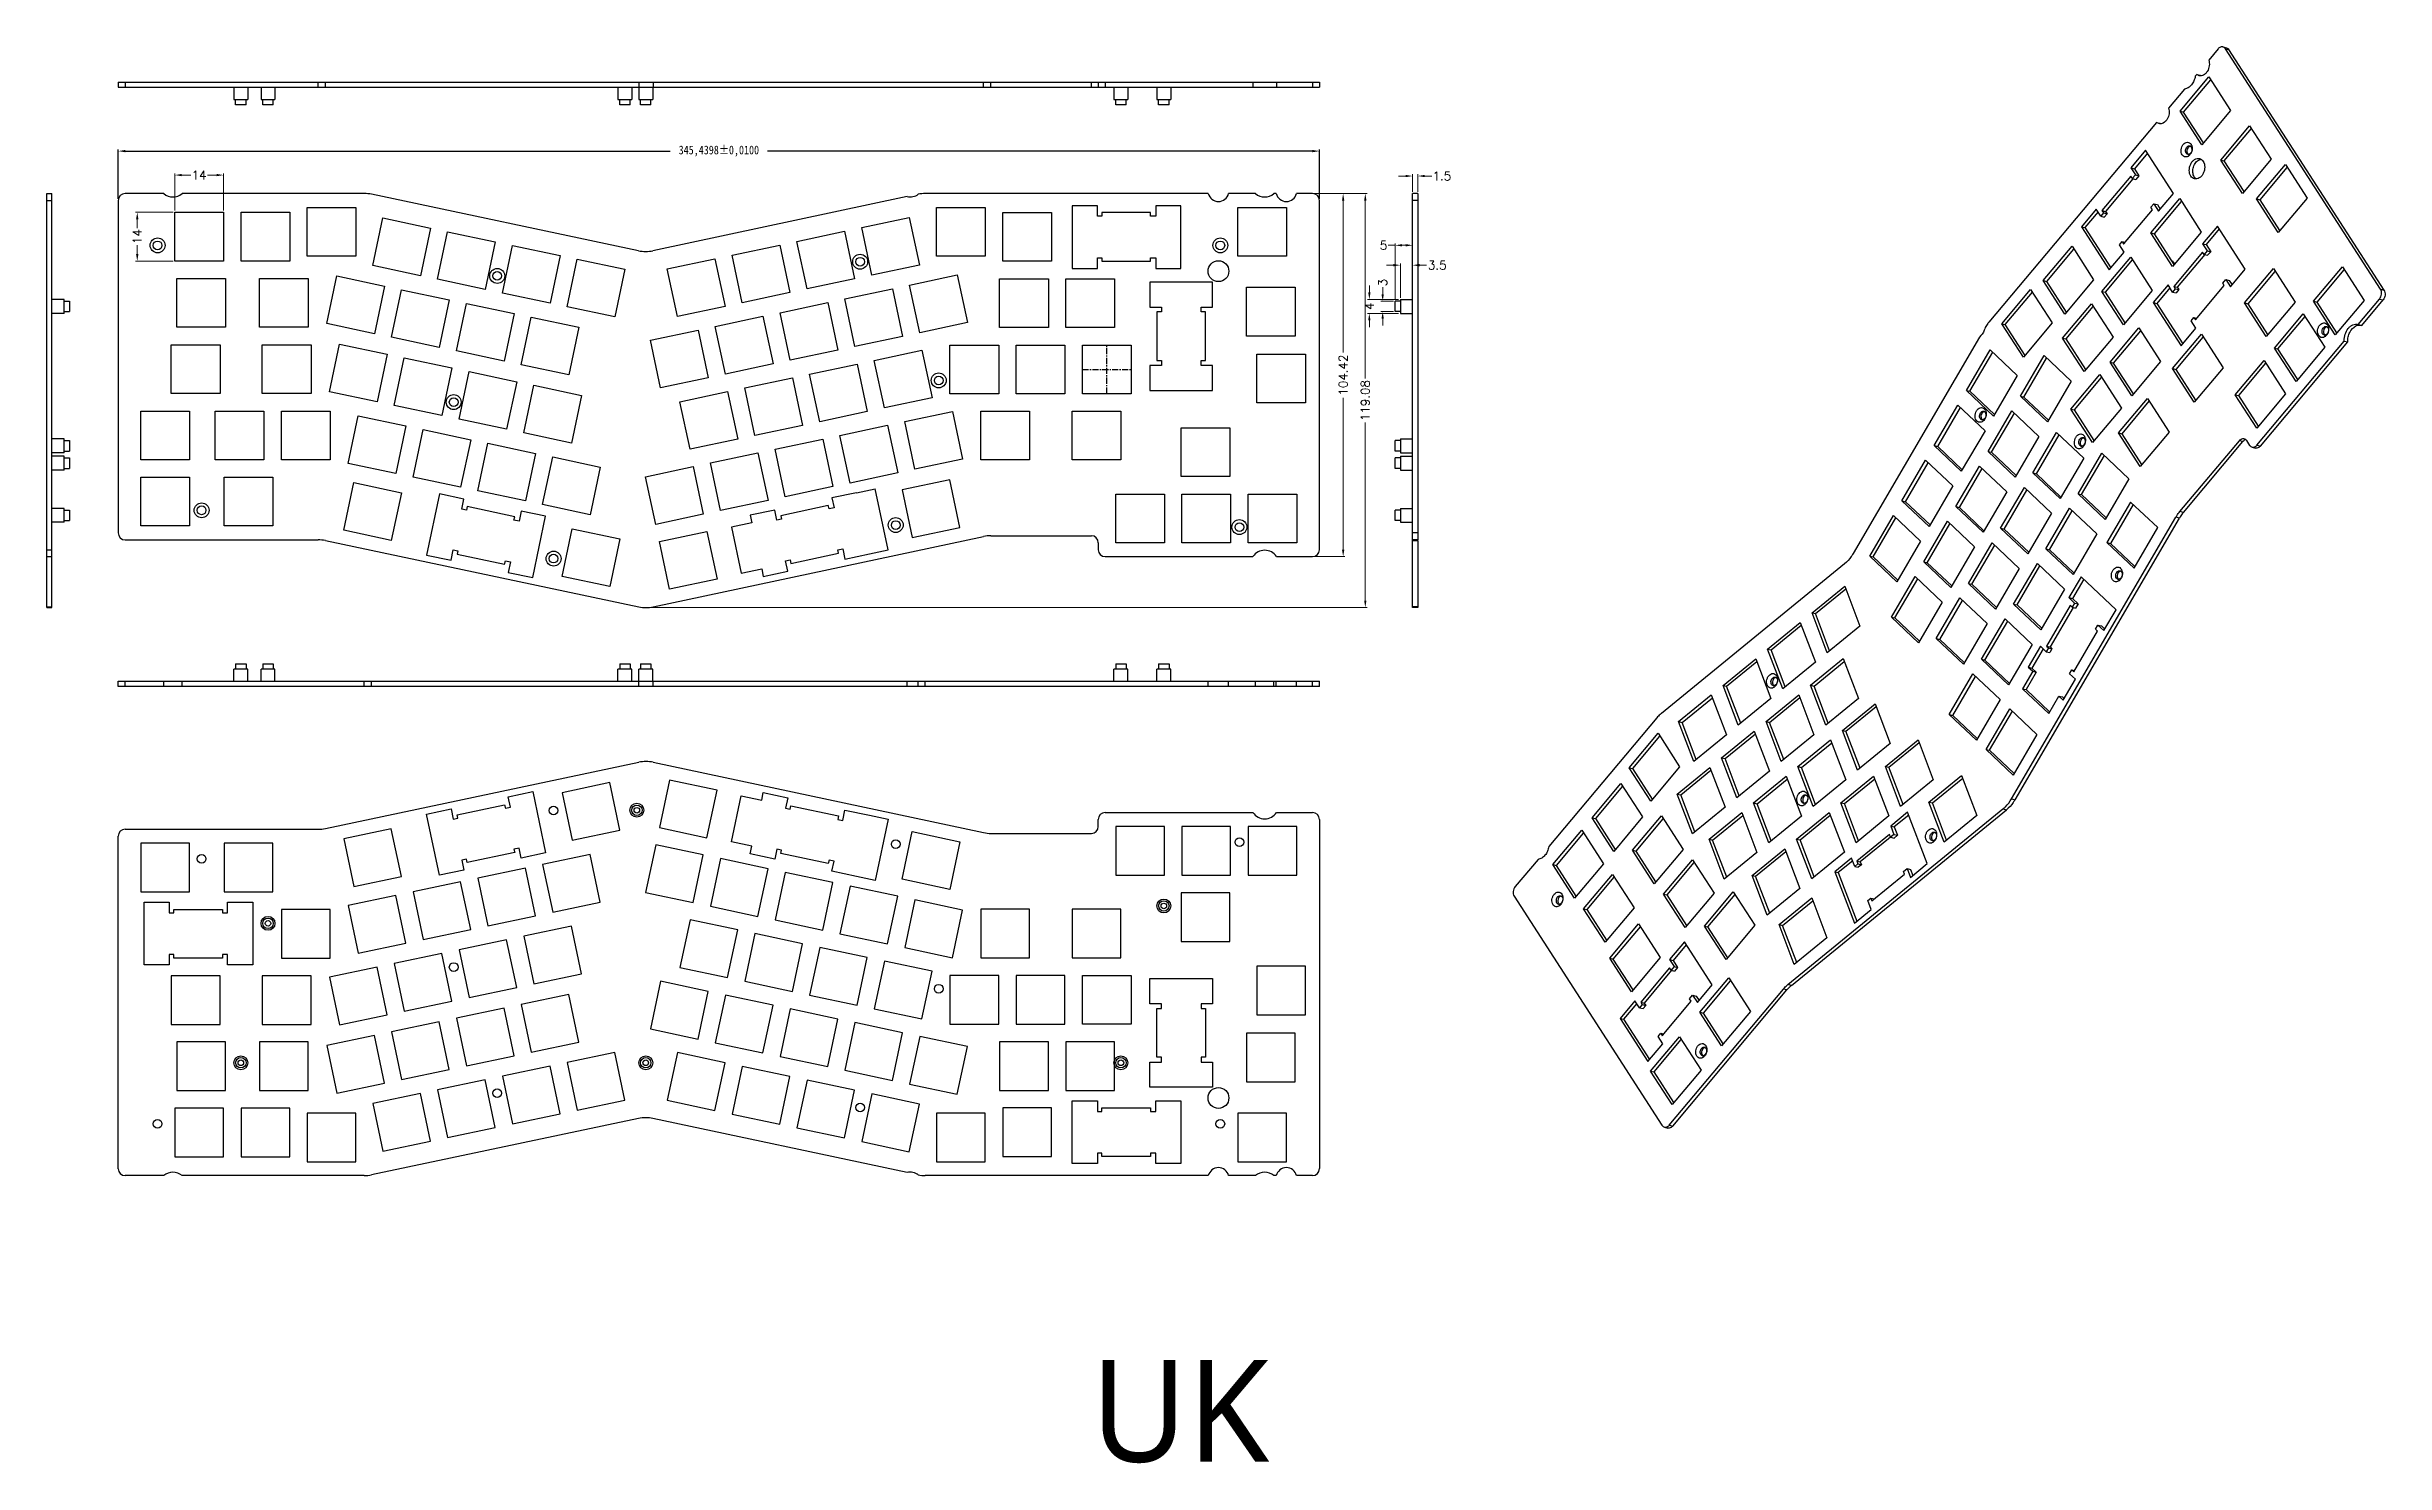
# Model space of a CAD drawing. Header units: millimetres. Extents: x 1368 to 3968, y 1434 to 1891.
# Drawn here: x 2317 to 2990, y 1476 to 1884 of the extents above; entities that cross this region are included whole.
import ezdxf

# ---------------------------------------------------------------- set-up
doc = ezdxf.new("R2010")
doc.units = ezdxf.units.MM
doc.header["$LTSCALE"] = 30.734
doc.header["$PDMODE"] = 3
doc.header["$PDSIZE"] = 8
doc.linetypes.add('CENTER', pattern=[50.8, 31.75, -6.35, 6.35, -6.35])
doc.layers.get('0').update_dxf_attribs({"linetype": 'CONTINUOUS'})
doc.layers.get('Defpoints').update_dxf_attribs({"linetype": 'CONTINUOUS'})
doc.layers.add('dim', color=82, linetype='CONTINUOUS', lineweight=9)
doc.styles.add('ROMANC', font='romanc.shx', dxfattribs={"bigfont": 'gbcbig.shx'})
doc.styles.get("Standard").update_dxf_attribs({"font": 'txt', "width": 0.85})
doc.dimstyles.get("Standard").update_dxf_attribs({"dimtxt": 3.5, "dimasz": 3.5, "dimexe": 1.5, "dimexo": 1, "dimtad": 1, "dimtxsty": 'Standard', "dimcen": 0.09, "dimadec": 0, "dimazin": 0, "dimtol": 1, "dimtp": 0.01, "dimtm": 0.01, "dimtfac": 1, "dimtofl": 0, "dimtmove": 0, "dimatfit": 3, "dimfxl": 1, "dimtolj": 1, "dimarcsym": 0})
doc.dimstyles.new('YanXiu', dxfattribs={"dimtxt": 2.5, "dimasz": 2.2, "dimexe": 0.66, "dimexo": 0.66, "dimgap": 0.66, "dimtad": 0, "dimdsep": 46, "dimtxsty": 'ROMANC', "dimcen": 0, "dimclrd": 256, "dimclre": 131, "dimclrt": 42, "dimazin": 2, "dimtfac": 1, "dimtofl": 0, "dimtmove": 0, "dimatfit": 3, "dimfxl": 1, "dimlwd": 5, "dimlwe": 5, "dimarcsym": 0})

msp = doc.modelspace()

# ---------------------------------------------------------------- texts
at = {"layer": 'dim', "color": 42, "insert": (2617.6407, 1505.95877), "char_height": 29.2337854, "attachment_point": 1, "style": 'ROMANC'}
msp.add_mtext('{\\fMicrosoft YaHei|b0|i0|c134|p34;\\C6;UK }', dxfattribs=at)

# ---------------------------------------------------------------- blocks, each defined once
blk = doc.blocks.new('*D2')
at = {"layer": 'Defpoints', "color": 0}
for p in [(2338.01, 1853.66), (2338.01, 1839.46), (2683.45, 1839.45)]:
    blk.add_point(p, dxfattribs=at)
at = {"layer": 'dim', "color": 0, "lineweight": -2}
for p, q in [((2338.01, 1839.96), (2338.01, 1854.16)), ((2340.01, 1853.66), (2496.77, 1853.66)), ((2681.45, 1853.66), (2524.69, 1853.66)), ((2683.45, 1839.95), (2683.45, 1854.16))]:
    blk.add_line(p, q, dxfattribs=at)
at = {"layer": 'dim', "color": 0}
for points in [[(2340.01, 1853.99), (2340.01, 1853.32), (2338.01, 1853.66)], [(2681.45, 1853.99), (2681.45, 1853.32), (2683.45, 1853.66)]]:
    blk.add_solid(points, dxfattribs=at)
at = {"layer": 'dim', "color": 0, "insert": (2510.73, 1853.66), "char_height": 2.5, "attachment_point": 5}
blk.add_mtext('\\A1;345,4398±0,0100', dxfattribs=at)
blk = doc.blocks.new('*D3')
at = {"layer": 'Defpoints', "color": 0}
for p in [(2679.16, 1841.45), (2696.64, 1841.45), (2489.77, 1722.38)]:
    blk.add_point(p, dxfattribs=at)
at = {"layer": 'dim', "color": 131, "lineweight": 5}
for p, q in [((2679.66, 1841.45), (2697.14, 1841.45)), ((2490.27, 1722.38), (2697.14, 1722.38))]:
    blk.add_line(p, q, dxfattribs=at)
at = {"layer": 'dim', "lineweight": 5}
for p, q in [((2696.64, 1839.45), (2696.64, 1788.25)), ((2696.64, 1724.38), (2696.64, 1775.58))]:
    blk.add_line(p, q, dxfattribs=at)
at = {"layer": 'dim'}
for points in [[(2696.31, 1839.45), (2696.98, 1839.45), (2696.64, 1841.45)], [(2696.31, 1724.38), (2696.98, 1724.38), (2696.64, 1722.38)]]:
    blk.add_solid(points, dxfattribs=at)
at = {"layer": 'dim', "color": 42, "insert": (2696.64, 1781.91), "char_height": 2.5, "attachment_point": 5, "rotation": 90, "style": 'ROMANC'}
blk.add_mtext('119.08', dxfattribs=at)
blk = doc.blocks.new('*D11')
at = {"layer": 'Defpoints', "color": 0}
for p in [(2676.86, 1841.45), (2690.27, 1841.45), (2676.26, 1737.03)]:
    blk.add_point(p, dxfattribs=at)
at = {"layer": 'dim', "color": 131, "lineweight": 5}
for p, q in [((2677.36, 1841.45), (2690.77, 1841.45)), ((2676.76, 1737.03), (2690.77, 1737.03))]:
    blk.add_line(p, q, dxfattribs=at)
at = {"layer": 'dim', "lineweight": 5}
for p, q in [((2690.27, 1839.45), (2690.27, 1795.75)), ((2690.27, 1739.03), (2690.27, 1782.73))]:
    blk.add_line(p, q, dxfattribs=at)
at = {"layer": 'dim'}
for points in [[(2689.94, 1839.45), (2690.61, 1839.45), (2690.27, 1841.45)], [(2689.94, 1739.03), (2690.61, 1739.03), (2690.27, 1737.03)]]:
    blk.add_solid(points, dxfattribs=at)
at = {"layer": 'dim', "color": 42, "insert": (2690.27, 1789.24), "char_height": 2.5, "attachment_point": 5, "rotation": 90, "style": 'ROMANC'}
blk.add_mtext('104.42', dxfattribs=at)
blk = doc.blocks.new('*D13')
at = {"layer": 'Defpoints', "color": 0}
for p in [(2697.81, 1811), (2706.73, 1811), (2706.73, 1807)]:
    blk.add_point(p, dxfattribs=at)
at = {"layer": 'dim', "color": 131, "lineweight": 5}
for p, q in [((2706.23, 1811), (2697.31, 1811)), ((2706.23, 1807), (2697.31, 1807))]:
    blk.add_line(p, q, dxfattribs=at)
at = {"layer": 'dim', "lineweight": 5}
for p, q in [((2697.81, 1813), (2697.81, 1815)), ((2697.81, 1805), (2697.81, 1803))]:
    blk.add_line(p, q, dxfattribs=at)
at = {"layer": 'dim'}
for points in [[(2697.47, 1813), (2698.14, 1813), (2697.81, 1811)], [(2697.47, 1805), (2698.14, 1805), (2697.81, 1807)]]:
    blk.add_solid(points, dxfattribs=at)
at = {"layer": 'dim', "color": 42, "insert": (2697.81, 1809), "char_height": 2.5, "attachment_point": 5, "rotation": 90, "style": 'ROMANC'}
blk.add_mtext('4', dxfattribs=at)
blk = doc.blocks.new('*D14')
at = {"layer": 'Defpoints', "color": 0}
for p in [(2701.64, 1810.5), (2705.23, 1810.5), (2705.23, 1807.5)]:
    blk.add_point(p, dxfattribs=at)
at = {"layer": 'dim', "color": 131, "lineweight": 5}
for p, q in [((2704.73, 1810.5), (2701.14, 1810.5)), ((2704.73, 1807.5), (2701.14, 1807.5))]:
    blk.add_line(p, q, dxfattribs=at)
at = {"layer": 'dim', "lineweight": 5}
for p, q in [((2701.64, 1812.5), (2701.64, 1814.5)), ((2701.64, 1805.5), (2701.64, 1803.5))]:
    blk.add_line(p, q, dxfattribs=at)
at = {"layer": 'dim'}
for points in [[(2701.3, 1812.5), (2701.97, 1812.5), (2701.64, 1810.5)], [(2701.3, 1805.5), (2701.97, 1805.5), (2701.64, 1807.5)]]:
    blk.add_solid(points, dxfattribs=at)
at = {"layer": 'dim', "color": 42, "insert": (2701.64, 1815.84), "char_height": 2.5, "attachment_point": 5, "rotation": 90, "style": 'ROMANC'}
blk.add_mtext('3', dxfattribs=at)
blk = doc.blocks.new('*D15')
at = {"layer": 'Defpoints', "color": 0}
for p in [(2710.23, 1820.85), (2706.73, 1811), (2710.23, 1811)]:
    blk.add_point(p, dxfattribs=at)
at = {"layer": 'dim', "lineweight": 5}
for p, q in [((2704.73, 1820.85), (2702.73, 1820.85)), ((2712.23, 1820.85), (2714.23, 1820.85))]:
    blk.add_line(p, q, dxfattribs=at)
at = {"layer": 'dim', "color": 131, "lineweight": 5}
for p, q in [((2706.73, 1811.5), (2706.73, 1821.35)), ((2710.23, 1811.5), (2710.23, 1821.35))]:
    blk.add_line(p, q, dxfattribs=at)
at = {"layer": 'dim'}
for points in [[(2704.73, 1821.18), (2704.73, 1820.52), (2706.73, 1820.85)], [(2712.23, 1821.18), (2712.23, 1820.52), (2710.23, 1820.85)]]:
    blk.add_solid(points, dxfattribs=at)
at = {"layer": 'dim', "color": 42, "insert": (2717.35, 1820.85), "char_height": 2.5, "attachment_point": 5, "style": 'ROMANC'}
blk.add_mtext('3.5', dxfattribs=at)
blk = doc.blocks.new('*D12')
at = {"layer": 'Defpoints', "color": 0}
for p in [(2710.23, 1826.57), (2705.23, 1810.5), (2710.23, 1811)]:
    blk.add_point(p, dxfattribs=at)
at = {"layer": 'dim', "lineweight": 5}
for p, q in [((2705.23, 1826.57), (2703.23, 1826.57)), ((2708.23, 1826.57), (2707.23, 1826.57))]:
    blk.add_line(p, q, dxfattribs=at)
at = {"layer": 'dim', "color": 131, "lineweight": 5}
for p, q in [((2705.23, 1811), (2705.23, 1827.07)), ((2710.23, 1811.5), (2710.23, 1827.07))]:
    blk.add_line(p, q, dxfattribs=at)
at = {"layer": 'dim'}
for points in [[(2707.23, 1826.91), (2707.23, 1826.24), (2705.23, 1826.57)], [(2708.23, 1826.91), (2708.23, 1826.24), (2710.23, 1826.57)]]:
    blk.add_solid(points, dxfattribs=at)
at = {"layer": 'dim', "color": 42, "insert": (2701.89, 1826.57), "char_height": 2.5, "attachment_point": 5, "style": 'ROMANC'}
blk.add_mtext('5', dxfattribs=at)
blk = doc.blocks.new('*D16')
at = {"layer": 'Defpoints', "color": 0}
for p in [(2711.73, 1846.49), (2710.23, 1841.46), (2711.73, 1841.46)]:
    blk.add_point(p, dxfattribs=at)
at = {"layer": 'dim', "lineweight": 5}
for p, q in [((2708.23, 1846.49), (2706.23, 1846.49)), ((2713.73, 1846.49), (2715.73, 1846.49))]:
    blk.add_line(p, q, dxfattribs=at)
at = {"layer": 'dim', "color": 131, "lineweight": 5}
for p, q in [((2710.23, 1841.96), (2710.23, 1846.99)), ((2711.73, 1841.96), (2711.73, 1846.99))]:
    blk.add_line(p, q, dxfattribs=at)
at = {"layer": 'dim'}
for points in [[(2708.23, 1846.82), (2708.23, 1846.16), (2710.23, 1846.49)], [(2713.73, 1846.82), (2713.73, 1846.16), (2711.73, 1846.49)]]:
    blk.add_solid(points, dxfattribs=at)
at = {"layer": 'dim', "color": 42, "insert": (2718.67, 1846.49), "char_height": 2.5, "attachment_point": 5, "style": 'ROMANC'}
blk.add_mtext('1.5', dxfattribs=at)
blk = doc.blocks.new('*D24')
at = {"layer": 'Defpoints', "color": 0}
for p in [(2368.27, 1846.76), (2354.27, 1836.05), (2368.27, 1836.05)]:
    blk.add_point(p, dxfattribs=at)
at = {"layer": 'dim', "color": 131, "lineweight": 5}
for p, q in [((2354.27, 1836.55), (2354.27, 1847.26)), ((2368.27, 1836.55), (2368.27, 1847.26))]:
    blk.add_line(p, q, dxfattribs=at)
at = {"layer": 'dim', "lineweight": 5}
for p, q in [((2356.27, 1846.76), (2358.86, 1846.76)), ((2366.27, 1846.76), (2363.67, 1846.76))]:
    blk.add_line(p, q, dxfattribs=at)
at = {"layer": 'dim'}
for points in [[(2356.27, 1847.09), (2356.27, 1846.43), (2354.27, 1846.76)], [(2366.27, 1847.09), (2366.27, 1846.43), (2368.27, 1846.76)]]:
    blk.add_solid(points, dxfattribs=at)
at = {"layer": 'dim', "color": 42, "insert": (2361.27, 1846.76), "char_height": 2.5, "attachment_point": 5, "style": 'ROMANC'}
blk.add_mtext('14', dxfattribs=at)
blk = doc.blocks.new('*D25')
at = {"layer": 'Defpoints', "color": 0}
for p in [(2354.27, 1836.05), (2343.47, 1822.05), (2354.27, 1822.05)]:
    blk.add_point(p, dxfattribs=at)
at = {"layer": 'dim', "color": 131, "lineweight": 5}
for p, q in [((2353.77, 1836.05), (2342.97, 1836.05)), ((2353.77, 1822.05), (2342.97, 1822.05))]:
    blk.add_line(p, q, dxfattribs=at)
at = {"layer": 'dim', "lineweight": 5}
for p, q in [((2343.47, 1834.05), (2343.47, 1831.46)), ((2343.47, 1824.05), (2343.47, 1826.65))]:
    blk.add_line(p, q, dxfattribs=at)
at = {"layer": 'dim'}
for points in [[(2343.13, 1834.05), (2343.8, 1834.05), (2343.47, 1836.05)], [(2343.13, 1824.05), (2343.8, 1824.05), (2343.47, 1822.05)]]:
    blk.add_solid(points, dxfattribs=at)
at = {"layer": 'dim', "color": 42, "insert": (2343.47, 1829.05), "char_height": 2.5, "attachment_point": 5, "rotation": 90, "style": 'ROMANC'}
blk.add_mtext('14', dxfattribs=at)

# ---------------------------------------------------------------- dimensions: what is measured, and where the dimension line sits
at = {"layer": 'dim'}
for base, p1, p2, dimstyle, override, picture, middle in [((2338.01274, 1853.65775), (2683.4525, 1839.45212), (2338.01274, 1839.46212), 'Standard', {"dimtxt": 2.5, "dimasz": 2, "dimexe": 0.49975, "dimexo": 0.49975, "dimgap": 0.49975, "dimtad": 0, "dimtih": 1, "dimtoh": 1, "dimdec": 4, "dimzin": 0, "dimcen": 5.0292, "dimtdec": 4, "dimtzin": 0}, '*D2', (2510.73262, 1853.65775)), ((2368.26774, 1846.76079), (2354.26774, 1836.05212), (2368.26774, 1836.05212), 'YanXiu', {"dimasz": 2, "dimexe": 0.49975, "dimexo": 0.49975, "dimgap": 0.49975}, '*D24', (2361.26774, 1846.76079)), ((2711.72796, 1846.48856), (2710.22796, 1841.46212), (2711.72796, 1841.46212), 'YanXiu', {"dimasz": 2, "dimexe": 0.49975, "dimexo": 0.49975, "dimgap": 0.49975}, '*D16', (2718.66818, 1846.48856)), ((2710.22796, 1820.84884), (2706.72796, 1811.00212), (2710.22796, 1811.00212), 'YanXiu', {"dimasz": 2, "dimexe": 0.49975, "dimexo": 0.49975, "dimgap": 0.49975}, '*D15', (2717.34675, 1820.84884))]:
    dim = msp.add_linear_dim(base=base, p1=p1, p2=p2, dimstyle=dimstyle, override=override, dxfattribs=at)
    dim.commit()
    dim.dimension.update_dxf_attribs({"geometry": picture, "text_midpoint": middle})
for base, p1, p2, picture, middle in [((2343.4662, 1822.05212), (2354.26774, 1836.05212), (2354.26774, 1822.05212), '*D25', (2343.4662, 1829.05212)), ((2696.64388, 1841.45212), (2489.7676, 1722.37709), (2679.15807, 1841.45212), '*D3', (2696.64388, 1781.9146)), ((2690.27438, 1841.45212), (2676.26433, 1737.03212), (2676.86365, 1841.45212), '*D11', (2690.27438, 1789.24212)), ((2697.8061, 1811.00212), (2706.72796, 1807.00212), (2706.72796, 1811.00212), '*D13', (2697.8061, 1809.00212))]:
    dim = msp.add_linear_dim(base=base, p1=p1, p2=p2, angle=90, dimstyle='YanXiu', override={"dimasz": 2, "dimexe": 0.49975, "dimexo": 0.49975, "dimgap": 0.49975}, dxfattribs=at)
    dim.commit()
    dim.dimension.update_dxf_attribs({"geometry": picture, "text_midpoint": middle})
dim = msp.add_linear_dim(base=(2710.22796, 1826.57172), p1=(2705.22796, 1810.50212), p2=(2710.22796, 1811.00212), dimstyle='YanXiu', override={"dimasz": 2, "dimexe": 0.49975, "dimexo": 0.49975, "dimgap": 0.49975}, dxfattribs=at)
dim.commit()
dim.dimension.update_dxf_attribs({"geometry": '*D12', "text_midpoint": (2701.89487, 1826.57172), "dimtype": 160})
dim = msp.add_linear_dim(base=(2701.63767, 1810.50212), p1=(2705.22796, 1807.50212), p2=(2705.22796, 1810.50212), angle=90, dimstyle='YanXiu', override={"dimasz": 2, "dimexe": 0.49975, "dimexo": 0.49975, "dimgap": 0.49975}, dxfattribs=at)
dim.commit()
dim.dimension.update_dxf_attribs({"geometry": '*D14', "text_midpoint": (2701.63767, 1815.8352), "dimtype": 160})

# ---------------------------------------------------------------- linework, layer by layer
at = {"color": 7, "linetype": 'Continuous'}
for p, q in [((2941.91427, 1883.06157), (2939.19745, 1879.82379)), ((2943.28235, 1883.62543), (2944.29074, 1883.3766)), ((2988.62057, 1813.91082), (2943.98729, 1883.09482)), ((2943.98729, 1883.09482), (2944.99568, 1882.84599)), ((2989.62895, 1813.66199), (2944.99568, 1882.84599)), ((2338.01274, 1873.49779), (2338.01274, 1871.99779)), ((2338.01274, 1873.49779), (2683.4525, 1873.49779)), ((2338.01274, 1871.99779), (2683.4525, 1871.99779)), ((2340.01274, 1873.49779), (2340.01274, 1871.99779)), ((2371.26774, 1871.99779), (2371.26774, 1868.49779)), ((2375.26774, 1871.99779), (2375.26774, 1868.49779)), ((2379.07049, 1871.99779), (2379.07049, 1868.49779)), ((2383.07049, 1871.99779), (2383.07049, 1868.49779)), ((2395.49439, 1871.99779), (2395.49439, 1873.49779)), ((2397.56156, 1871.99779), (2397.56156, 1873.49779)), ((2481.70762, 1871.99779), (2481.70762, 1868.49779)), ((2485.70762, 1871.99779), (2485.70762, 1868.49779)), ((2487.6934, 1873.49779), (2487.6934, 1871.99779)), ((2487.70762, 1871.99779), (2487.70762, 1868.49779)), ((2491.70762, 1871.99779), (2491.70762, 1868.49779)), ((2491.84149, 1873.49779), (2491.84149, 1871.99779)), ((2586.86964, 1871.99779), (2586.86964, 1873.49779)), ((2588.95056, 1871.99779), (2588.95056, 1873.49779)), ((2617.85248, 1871.99779), (2617.85248, 1873.49779)), ((2619.85248, 1873.49779), (2619.85248, 1871.99779)), ((2621.85248, 1873.49779), (2621.85248, 1871.99779)), ((2624.3525, 1871.99779), (2624.3525, 1868.49779)), ((2628.3525, 1871.99779), (2628.3525, 1868.49779)), ((2636.70248, 1871.99779), (2636.70248, 1868.49779)), ((2640.70248, 1871.99779), (2640.70248, 1868.49779)), ((2664.33909, 1873.49779), (2664.33909, 1871.99779)), ((2671.07615, 1873.49779), (2671.07615, 1871.99779)), ((2681.4525, 1873.49779), (2681.4525, 1871.99779)), ((2683.4525, 1873.49779), (2683.4525, 1871.99779)), ((2932.22577, 1871.51527), (2927.62886, 1866.03688)), ((2930.96031, 1865.13259), (2939.24897, 1875.01062)), ((2931.9687, 1864.88376), (2939.77803, 1874.19055)), ((2935.74323, 1875.70721), (2935.32755, 1875.21182)), ((2935.74323, 1875.70721), (2936.75161, 1875.45838)), ((2936.44052, 1875.33527), (2935.74323, 1875.70721)), ((2939.24897, 1875.01062), (2945.47149, 1865.36537)), ((2371.26774, 1868.49779), (2375.26774, 1868.49779)), ((2371.76774, 1866.99779), (2371.76774, 1868.49779)), ((2374.76774, 1866.99779), (2371.76774, 1866.99779)), ((2374.76774, 1866.99779), (2374.76774, 1868.49779)), ((2379.07049, 1868.49779), (2383.07049, 1868.49779)), ((2379.57049, 1866.99779), (2379.57049, 1868.49779)), ((2382.57049, 1866.99779), (2379.57049, 1866.99779)), ((2382.57049, 1866.99779), (2382.57049, 1868.49779)), ((2481.70762, 1868.49779), (2485.70762, 1868.49779)), ((2482.20762, 1866.99779), (2482.20762, 1868.49779)), ((2485.20762, 1866.99779), (2482.20762, 1866.99779)), ((2485.20762, 1866.99779), (2485.20762, 1868.49779)), ((2487.70762, 1868.49779), (2491.70762, 1868.49779)), ((2488.20762, 1866.99779), (2488.20762, 1868.49779)), ((2491.20762, 1866.99779), (2488.20762, 1866.99779)), ((2491.20762, 1866.99779), (2491.20762, 1868.49779)), ((2624.3525, 1868.49779), (2628.3525, 1868.49779)), ((2624.8525, 1866.99779), (2624.8525, 1868.49779)), ((2627.8525, 1866.99779), (2624.8525, 1866.99779)), ((2627.8525, 1866.99779), (2627.8525, 1868.49779)), ((2636.70248, 1868.49779), (2640.70248, 1868.49779)), ((2637.20248, 1866.99779), (2637.20248, 1868.49779)), ((2640.20248, 1866.99779), (2637.20248, 1866.99779)), ((2640.20248, 1866.99779), (2640.20248, 1868.49779)), ((2937.18284, 1855.48734), (2930.96031, 1865.13259)), ((2930.96031, 1865.13259), (2931.9687, 1864.88376)), ((2937.66216, 1856.05858), (2931.9687, 1864.88376)), ((2945.47149, 1865.36537), (2937.18284, 1855.48734)), ((2924.17464, 1861.9203), (2875.95472, 1804.45404)), ((2924.17464, 1861.9203), (2925.18302, 1861.67147)), ((2924.87193, 1861.54837), (2924.17464, 1861.9203)), ((2942.65263, 1851.07478), (2950.94128, 1860.95281)), ((2943.66102, 1850.82595), (2951.47034, 1860.13274)), ((2950.94128, 1860.95281), (2957.16381, 1851.30757)), ((2921.06053, 1853.90897), (2916.79779, 1848.82884)), ((2921.58959, 1853.0889), (2917.80618, 1848.58001)), ((2929.06092, 1841.50793), (2921.06053, 1853.90897)), ((2948.87515, 1841.42953), (2942.65263, 1851.07478)), ((2942.65263, 1851.07478), (2943.66102, 1850.82595)), ((2949.35448, 1842.00077), (2943.66102, 1850.82595)), ((2957.16381, 1851.30757), (2948.87515, 1841.42953)), ((2952.98474, 1839.92929), (2961.27339, 1849.80732)), ((2961.27339, 1849.80732), (2967.49592, 1840.16207)), ((2916.78573, 1846.44858), (2908.49707, 1836.57055)), ((2917.39143, 1845.71984), (2909.50546, 1836.32171)), ((2917.23019, 1845.75963), (2916.78573, 1846.44858)), ((2916.79779, 1848.82884), (2918.10515, 1846.80236)), ((2916.79779, 1848.82884), (2917.80618, 1848.58001)), ((2918.10515, 1846.80236), (2917.23019, 1845.75963)), ((2917.23019, 1845.75963), (2918.23858, 1845.5108)), ((2917.80618, 1848.58001), (2919.11354, 1846.55353)), ((2918.10515, 1846.80236), (2919.11354, 1846.55353)), ((2919.11354, 1846.55353), (2918.23858, 1845.5108)), ((2953.99313, 1839.68045), (2961.80245, 1848.98725)), ((2317.44602, 1722.37717), (2317.44602, 1841.45212)), ((2317.44602, 1841.45212), (2318.94602, 1841.45212)), ((2317.44602, 1839.45212), (2318.94602, 1839.45212)), ((2318.94602, 1722.37717), (2318.94602, 1841.45212)), ((2338.01274, 1839.46212), (2338.01274, 1743.85212)), ((2351.07659, 1841.46212), (2340.01274, 1841.46212)), ((2354.26774, 1822.05212), (2354.26774, 1836.05212)), ((2354.26774, 1836.05212), (2368.26774, 1836.05212)), ((2408.75647, 1841.46212), (2356.33865, 1841.46212)), ((2368.26774, 1836.05212), (2368.26774, 1822.05212)), ((2373.31774, 1822.05212), (2373.31774, 1836.05212)), ((2373.31774, 1836.05212), (2387.31774, 1836.05212)), ((2387.31774, 1836.05212), (2387.31774, 1822.05212)), ((2392.36774, 1823.46212), (2392.36774, 1837.46212)), ((2392.36774, 1837.46212), (2406.36774, 1837.46212)), ((2406.36774, 1837.46212), (2406.36774, 1823.46212)), ((2487.62136, 1825.0203), (2410.82363, 1841.24613)), ((2564.843, 1840.5696), (2491.76945, 1825.02322)), ((2651.48927, 1841.45212), (2570.04312, 1841.45212)), ((2573.3025, 1837.45212), (2587.3025, 1837.45212)), ((2573.3025, 1823.45212), (2573.3025, 1837.45212)), ((2587.3025, 1837.45212), (2587.3025, 1823.45212)), ((2592.3525, 1835.98212), (2606.3525, 1835.98212)), ((2592.3525, 1821.98212), (2592.3525, 1835.98212)), ((2606.3525, 1835.98212), (2606.3525, 1821.98212)), ((2619.58035, 1837.92353), (2612.38035, 1837.92353)), ((2612.38035, 1837.92353), (2612.38035, 1819.92353)), ((2619.58035, 1834.98212), (2619.58035, 1837.92353)), ((2634.9025, 1835.98212), (2620.9025, 1835.98212)), ((2620.9025, 1835.98212), (2620.9025, 1834.98212)), ((2634.9025, 1834.98212), (2634.9025, 1835.98212)), ((2643.58035, 1837.92353), (2636.38035, 1837.92353)), ((2636.38035, 1837.92353), (2636.38035, 1834.98212)), ((2643.58035, 1819.92353), (2643.58035, 1837.92353)), ((2665.08809, 1841.45212), (2657.32365, 1841.45212)), ((2659.94774, 1837.45212), (2673.94774, 1837.45212)), ((2659.94774, 1823.45212), (2659.94774, 1837.45212)), ((2671.02927, 1841.45212), (2670.32716, 1841.45212)), ((2673.94774, 1837.45212), (2673.94774, 1823.45212)), ((2681.4525, 1841.45212), (2676.86365, 1841.45212)), ((2683.4525, 1739.03212), (2683.4525, 1839.45212)), ((2710.22796, 1722.37717), (2710.22796, 1841.46212)), ((2711.72796, 1841.46212), (2710.22796, 1841.46212)), ((2711.72796, 1839.46212), (2710.22796, 1839.46212)), ((2711.72796, 1841.46212), (2711.72796, 1741.85212)), ((2906.85141, 1836.9752), (2902.58868, 1831.89507)), ((2907.38047, 1836.15513), (2903.59706, 1831.64624)), ((2908.15877, 1834.94873), (2906.85141, 1836.9752)), ((2908.49707, 1836.57055), (2908.94154, 1835.8816)), ((2908.49707, 1836.57055), (2909.50546, 1836.32171)), ((2909.50546, 1836.32171), (2909.94993, 1835.63277)), ((2914.7196, 1826.9253), (2923.00825, 1836.80333)), ((2922.55899, 1830.11379), (2930.84764, 1839.99182)), ((2922.56378, 1837.49227), (2923.43874, 1838.53501)), ((2923.00825, 1836.80333), (2922.56378, 1837.49227)), ((2923.43874, 1838.53501), (2924.79818, 1836.4278)), ((2923.43874, 1838.53501), (2924.44713, 1838.28618)), ((2923.56738, 1829.86496), (2931.3767, 1839.17175)), ((2924.44713, 1838.28618), (2925.27751, 1836.99904)), ((2924.79818, 1836.4278), (2929.06092, 1841.50793)), ((2930.84764, 1839.99182), (2937.07017, 1830.34657)), ((2959.20726, 1830.28404), (2952.98474, 1839.92929)), ((2952.98474, 1839.92929), (2953.99313, 1839.68045)), ((2959.68659, 1830.85528), (2953.99313, 1839.68045)), ((2967.49592, 1840.16207), (2959.20726, 1830.28404)), ((2411.20424, 1820.72419), (2414.09827, 1834.42181)), ((2414.09827, 1834.42181), (2427.79588, 1831.52777)), ((2427.79588, 1831.52777), (2424.90185, 1817.83016)), ((2429.84278, 1816.78624), (2432.73681, 1830.48386)), ((2432.73681, 1830.48386), (2446.43442, 1827.58982)), ((2533.17615, 1827.6982), (2546.86968, 1830.6115)), ((2546.86968, 1830.6115), (2549.78298, 1816.91797)), ((2551.80913, 1831.66237), (2565.50266, 1834.57566)), ((2554.72243, 1817.96884), (2551.80913, 1831.66237)), ((2565.50266, 1834.57566), (2568.41596, 1820.88213)), ((2620.9025, 1834.98212), (2619.58035, 1834.98212)), ((2636.38035, 1834.98212), (2634.9025, 1834.98212)), ((2902.58868, 1831.89507), (2910.58906, 1819.49403)), ((2902.58868, 1831.89507), (2903.59706, 1831.64624)), ((2903.59706, 1831.64624), (2911.06839, 1820.06527)), ((2908.94154, 1835.8816), (2908.15877, 1834.94873)), ((2908.15877, 1834.94873), (2909.16715, 1834.6999)), ((2908.94154, 1835.8816), (2909.94993, 1835.63277)), ((2909.94993, 1835.63277), (2909.16715, 1834.6999)), ((2928.78152, 1820.46854), (2922.55899, 1830.11379)), ((2922.55899, 1830.11379), (2923.56738, 1829.86496)), ((2929.26084, 1821.03978), (2923.56738, 1829.86496)), ((2937.07017, 1830.34657), (2928.78152, 1820.46854)), ((2941.71274, 1832.09111), (2937.45, 1827.01098)), ((2942.2418, 1831.27104), (2938.45839, 1826.76215)), ((2949.71312, 1819.69008), (2941.71274, 1832.09111)), ((2406.36774, 1823.46212), (2392.36774, 1823.46212)), ((2446.43442, 1827.58982), (2443.54039, 1813.89221)), ((2448.48131, 1812.84829), (2451.37535, 1826.54591)), ((2451.37535, 1826.54591), (2465.07296, 1823.65188)), ((2465.07296, 1823.65188), (2462.17893, 1809.95426)), ((2467.11985, 1808.91034), (2470.01388, 1822.60796)), ((2470.01388, 1822.60796), (2483.71149, 1819.71393)), ((2495.91019, 1819.76988), (2509.60372, 1822.68317)), ((2509.60372, 1822.68317), (2512.51702, 1808.98965)), ((2514.54317, 1823.73404), (2528.2367, 1826.64734)), ((2517.45647, 1810.04051), (2514.54317, 1823.73404)), ((2528.2367, 1826.64734), (2531.15, 1812.95381)), ((2536.08945, 1814.00467), (2533.17615, 1827.6982)), ((2587.3025, 1823.45212), (2573.3025, 1823.45212)), ((2619.58035, 1822.98212), (2620.9025, 1822.98212)), ((2619.58035, 1819.92353), (2619.58035, 1822.98212)), ((2620.9025, 1822.98212), (2620.9025, 1821.98212)), ((2634.9025, 1822.98212), (2636.38035, 1822.98212)), ((2634.9025, 1821.98212), (2634.9025, 1822.98212)), ((2636.38035, 1822.98212), (2636.38035, 1819.92353)), ((2673.94774, 1823.45212), (2659.94774, 1823.45212)), ((2891.59414, 1816.42642), (2899.8828, 1826.30445)), ((2892.60253, 1816.17759), (2900.41186, 1825.48438)), ((2899.8828, 1826.30445), (2906.10532, 1816.6592)), ((2908.46828, 1813.32113), (2916.75694, 1823.19917)), ((2910.58906, 1819.49403), (2914.8518, 1824.57417)), ((2913.49236, 1826.68137), (2914.27513, 1827.61424)), ((2914.8518, 1824.57417), (2913.49236, 1826.68137)), ((2914.27513, 1827.61424), (2914.7196, 1826.9253)), ((2914.27513, 1827.61424), (2915.12228, 1827.4052)), ((2916.75694, 1823.19917), (2922.97946, 1813.55392)), ((2937.43793, 1824.63072), (2929.14928, 1814.75269)), ((2938.04363, 1823.90199), (2930.15767, 1814.50386)), ((2937.8824, 1823.94178), (2937.43793, 1824.63072)), ((2937.45, 1827.01098), (2938.75736, 1824.98451)), ((2937.45, 1827.01098), (2938.45839, 1826.76215)), ((2938.75736, 1824.98451), (2937.8824, 1823.94178)), ((2937.8824, 1823.94178), (2938.89079, 1823.69294)), ((2938.45839, 1826.76215), (2939.76574, 1824.73568)), ((2938.75736, 1824.98451), (2939.76574, 1824.73568)), ((2939.76574, 1824.73568), (2938.89079, 1823.69294)), ((2368.26774, 1822.05212), (2354.26774, 1822.05212)), ((2354.86774, 1803.00212), (2354.86774, 1817.00212)), ((2354.86774, 1817.00212), (2368.86774, 1817.00212)), ((2368.86774, 1817.00212), (2368.86774, 1803.00212)), ((2387.31774, 1822.05212), (2373.31774, 1822.05212)), ((2378.66774, 1803.00212), (2378.66774, 1817.00212)), ((2378.66774, 1817.00212), (2392.66774, 1817.00212)), ((2392.66774, 1817.00212), (2392.66774, 1803.00212)), ((2397.97148, 1804.04945), (2400.86551, 1817.74706)), ((2400.86551, 1817.74706), (2414.56313, 1814.85303)), ((2424.90185, 1817.83016), (2411.20424, 1820.72419)), ((2443.54039, 1813.89221), (2429.84278, 1816.78624)), ((2483.71149, 1819.71393), (2480.81746, 1806.01631)), ((2498.82349, 1806.07635), (2495.91019, 1819.76988)), ((2549.78298, 1816.91797), (2536.08945, 1814.00467)), ((2568.41596, 1820.88213), (2554.72243, 1817.96884)), ((2565.60329, 1815.12071), (2579.29682, 1818.03401)), ((2579.29682, 1818.03401), (2582.21012, 1804.34048)), ((2606.3525, 1821.98212), (2592.3525, 1821.98212)), ((2612.38035, 1819.92353), (2619.58035, 1819.92353)), ((2620.9025, 1821.98212), (2634.9025, 1821.98212)), ((2636.38035, 1819.92353), (2643.58035, 1819.92353)), ((2897.81667, 1806.78117), (2891.59414, 1816.42642)), ((2891.59414, 1816.42642), (2892.60253, 1816.17759)), ((2898.29599, 1807.35241), (2892.60253, 1816.17759)), ((2906.10532, 1816.6592), (2897.81667, 1806.78117)), ((2909.47667, 1813.0723), (2917.28599, 1822.37909)), ((2943.21599, 1815.67442), (2944.09095, 1816.71715)), ((2944.09095, 1816.71715), (2945.45039, 1814.60995)), ((2944.09095, 1816.71715), (2945.09934, 1816.46832)), ((2945.09934, 1816.46832), (2945.92972, 1815.18119)), ((2945.45039, 1814.60995), (2949.71312, 1819.69008)), ((2949.50817, 1810.01183), (2957.79682, 1819.88986)), ((2950.51656, 1809.763), (2958.32588, 1819.06979)), ((2957.79682, 1819.88986), (2964.01935, 1810.24461)), ((2969.37214, 1810.46969), (2977.6608, 1820.34773)), ((2970.38053, 1810.22086), (2978.18986, 1819.52765)), ((2977.6608, 1820.34773), (2983.88332, 1810.70248)), ((2322.44602, 1811.00212), (2318.94602, 1811.00212)), ((2322.44602, 1807.00281), (2322.44602, 1811.00143)), ((2322.44602, 1810.50212), (2323.94602, 1810.50212)), ((2323.94602, 1810.50212), (2323.94602, 1807.50212)), ((2414.56313, 1814.85303), (2411.6691, 1801.15542)), ((2416.61002, 1800.11151), (2419.50405, 1813.80913)), ((2419.50405, 1813.80913), (2433.20167, 1810.91509)), ((2433.20167, 1810.91509), (2430.30764, 1797.21748)), ((2435.24856, 1796.17356), (2438.14259, 1809.87118)), ((2438.14259, 1809.87118), (2451.8402, 1806.97714)), ((2462.17893, 1809.95426), (2448.48131, 1812.84829)), ((2531.15, 1812.95381), (2517.45647, 1810.04051)), ((2528.33733, 1807.19239), (2542.03086, 1810.10569)), ((2542.03086, 1810.10569), (2544.94416, 1796.41216)), ((2546.97031, 1811.15655), (2560.66384, 1814.06985)), ((2549.88361, 1797.46302), (2546.97031, 1811.15655)), ((2560.66384, 1814.06985), (2563.57714, 1800.37632)), ((2568.51659, 1801.42719), (2565.60329, 1815.12071)), ((2662.4525, 1814.48212), (2676.4525, 1814.48212)), ((2662.4525, 1800.48212), (2662.4525, 1814.48212)), ((2676.4525, 1814.48212), (2676.4525, 1800.48212)), ((2705.22796, 1807.50212), (2705.22796, 1810.50212)), ((2706.72796, 1810.50212), (2705.22796, 1810.50212)), ((2706.72796, 1811.00212), (2710.22796, 1811.00212)), ((2706.72796, 1811.00143), (2706.72796, 1807.00281)), ((2879.66229, 1803.99799), (2887.95094, 1813.87602)), ((2880.67068, 1803.74916), (2888.48, 1813.05595)), ((2887.95094, 1813.87602), (2894.17347, 1804.23077)), ((2897.1898, 1799.87996), (2905.47845, 1809.75799)), ((2905.47845, 1809.75799), (2911.70097, 1800.11274)), ((2914.69081, 1803.67589), (2908.46828, 1813.32113)), ((2908.46828, 1813.32113), (2909.47667, 1813.0723)), ((2915.17013, 1804.24713), (2909.47667, 1813.0723)), ((2922.97946, 1813.55392), (2914.69081, 1803.67589)), ((2927.50362, 1815.15735), (2923.24088, 1810.07721)), ((2923.24088, 1810.07721), (2931.24127, 1797.67618)), ((2923.24088, 1810.07721), (2924.24927, 1809.82838)), ((2928.03268, 1814.33727), (2924.24927, 1809.82838)), ((2924.24927, 1809.82838), (2931.7206, 1798.24742)), ((2928.81097, 1813.13087), (2927.50362, 1815.15735)), ((2929.59375, 1814.06374), (2928.81097, 1813.13087)), ((2928.81097, 1813.13087), (2929.81936, 1812.88204)), ((2929.14928, 1814.75269), (2929.59375, 1814.06374)), ((2929.14928, 1814.75269), (2930.15767, 1814.50386)), ((2929.59375, 1814.06374), (2930.60213, 1813.81491)), ((2930.60213, 1813.81491), (2929.81936, 1812.88204)), ((2930.15767, 1814.50386), (2930.60213, 1813.81491)), ((2935.3718, 1805.10744), (2943.66046, 1814.98547)), ((2943.66046, 1814.98547), (2943.21599, 1815.67442)), ((2949.50817, 1810.01183), (2950.51656, 1809.763)), ((2955.73069, 1800.36658), (2949.50817, 1810.01183)), ((2956.21002, 1800.93782), (2950.51656, 1809.763)), ((2964.01935, 1810.24461), (2955.73069, 1800.36658)), ((2969.37214, 1810.46969), (2970.38053, 1810.22086)), ((2975.59467, 1800.82445), (2969.37214, 1810.46969)), ((2976.074, 1801.39569), (2970.38053, 1810.22086)), ((2983.88332, 1810.70248), (2975.59467, 1800.82445)), ((2982.18212, 1803.80051), (2988.32541, 1811.12178)), ((2983.19051, 1803.55168), (2989.33379, 1810.87295)), ((2988.32541, 1811.12178), (2989.33379, 1810.87295)), ((2988.62057, 1813.91082), (2989.62895, 1813.66199)), ((2322.44602, 1807.00212), (2318.94602, 1807.00212)), ((2322.44602, 1807.50212), (2323.94602, 1807.50212)), ((2368.86774, 1803.00212), (2354.86774, 1803.00212)), ((2392.66774, 1803.00212), (2378.66774, 1803.00212)), ((2411.6691, 1801.15542), (2397.97148, 1804.04945)), ((2451.8402, 1806.97714), (2448.94617, 1793.27953)), ((2453.8871, 1792.23561), (2456.78113, 1805.93323)), ((2456.78113, 1805.93323), (2470.47874, 1803.0392)), ((2480.81746, 1806.01631), (2467.11985, 1808.91034)), ((2470.47874, 1803.0392), (2467.58471, 1789.34158)), ((2512.51702, 1808.98965), (2498.82349, 1806.07635)), ((2509.70435, 1803.22823), (2523.39788, 1806.14152)), ((2512.61765, 1789.5347), (2509.70435, 1803.22823)), ((2523.39788, 1806.14152), (2526.31118, 1792.448)), ((2531.25063, 1793.49886), (2528.33733, 1807.19239)), ((2582.21012, 1804.34048), (2568.51659, 1801.42719)), ((2706.72796, 1807.50212), (2705.22796, 1807.50212)), ((2706.72796, 1807.00212), (2710.22796, 1807.00212)), ((2885.88481, 1794.35274), (2879.66229, 1803.99799)), ((2879.66229, 1803.99799), (2880.67068, 1803.74916)), ((2886.36414, 1794.92398), (2880.67068, 1803.74916)), ((2894.17347, 1804.23077), (2885.88481, 1794.35274)), ((2898.19818, 1799.63113), (2906.00751, 1808.93792)), ((2910.83728, 1792.9293), (2919.12593, 1802.80733)), ((2919.12593, 1802.80733), (2925.34846, 1793.16208)), ((2931.24127, 1797.67618), (2935.50401, 1802.75631)), ((2934.14457, 1804.86352), (2934.92734, 1805.79639)), ((2935.50401, 1802.75631), (2934.14457, 1804.86352)), ((2934.92734, 1805.79639), (2935.77449, 1805.58734)), ((2934.92734, 1805.79639), (2935.3718, 1805.10744)), ((2958.09366, 1797.02852), (2966.38231, 1806.90655)), ((2959.10204, 1796.77969), (2966.91137, 1806.08648)), ((2966.38231, 1806.90655), (2972.60483, 1797.2613)), ((2982.10473, 1803.82067), (2982.18212, 1803.80051)), ((2982.18212, 1803.80051), (2983.19051, 1803.55168)), ((2353.26774, 1783.95212), (2353.26774, 1797.95212)), ((2353.26774, 1797.95212), (2367.26774, 1797.95212)), ((2367.26774, 1797.95212), (2367.26774, 1783.95212)), ((2379.43774, 1783.95212), (2379.43774, 1797.95212)), ((2379.43774, 1797.95212), (2393.43774, 1797.95212)), ((2393.43774, 1797.95212), (2393.43774, 1783.95212)), ((2398.72986, 1784.41869), (2401.62389, 1798.1163)), ((2401.62389, 1798.1163), (2415.3215, 1795.22227)), ((2430.30764, 1797.21748), (2416.61002, 1800.11151)), ((2448.94617, 1793.27953), (2435.24856, 1796.17356)), ((2491.07137, 1799.26407), (2504.7649, 1802.17736)), ((2493.98467, 1785.57054), (2491.07137, 1799.26407)), ((2504.7649, 1802.17736), (2507.6782, 1788.48383)), ((2544.94416, 1796.41216), (2531.25063, 1793.49886)), ((2563.57714, 1800.37632), (2549.88361, 1797.46302)), ((2555.44356, 1793.48288), (2569.13708, 1796.39617)), ((2569.13708, 1796.39617), (2572.05038, 1782.70265)), ((2577.2025, 1797.88212), (2591.2025, 1797.88212)), ((2577.2025, 1783.88212), (2577.2025, 1797.88212)), ((2591.2025, 1797.88212), (2591.2025, 1783.88212)), ((2596.2525, 1797.88212), (2610.2525, 1797.88212)), ((2596.2525, 1783.88212), (2596.2525, 1797.88212)), ((2610.2525, 1797.88212), (2610.2525, 1783.88212)), ((2676.4525, 1800.48212), (2662.4525, 1800.48212)), ((2873.26826, 1800.17697), (2836.91515, 1737.90758)), ((2869.51057, 1784.84401), (2876.32291, 1796.51291)), ((2870.51895, 1784.59518), (2877.0665, 1795.8105)), ((2876.32291, 1796.51291), (2884.13403, 1789.13434)), ((2903.41232, 1790.23471), (2897.1898, 1799.87996)), ((2897.1898, 1799.87996), (2898.19818, 1799.63113)), ((2903.89165, 1790.80595), (2898.19818, 1799.63113)), ((2911.70097, 1800.11274), (2903.41232, 1790.23471)), ((2911.84567, 1792.68047), (2919.65499, 1801.98726)), ((2928.80374, 1791.1258), (2937.0924, 1801.00383)), ((2929.81213, 1790.87697), (2937.62146, 1800.18376)), ((2937.0924, 1801.00383), (2943.31492, 1791.35858)), ((2953.03942, 1769.06958), (2978.19347, 1799.04701)), ((2954.0478, 1768.82075), (2979.20186, 1798.79818)), ((2958.09366, 1797.02852), (2959.10204, 1796.77969)), ((2964.31618, 1787.38327), (2958.09366, 1797.02852)), ((2964.79551, 1787.95451), (2959.10204, 1796.77969)), ((2972.60483, 1797.2613), (2964.31618, 1787.38327)), ((2978.19347, 1799.04701), (2979.20186, 1798.79818)), ((2415.3215, 1795.22227), (2412.42747, 1781.52466)), ((2417.3684, 1780.48074), (2420.26243, 1794.17835)), ((2420.26243, 1794.17835), (2433.96004, 1791.28432)), ((2433.96004, 1791.28432), (2431.06601, 1777.58671)), ((2436.00694, 1776.54279), (2438.90097, 1790.2404)), ((2438.90097, 1790.2404), (2452.59858, 1787.34637)), ((2467.58471, 1789.34158), (2453.8871, 1792.23561)), ((2526.31118, 1792.448), (2512.61765, 1789.5347)), ((2536.81058, 1789.51872), (2550.50411, 1792.43201)), ((2539.72387, 1775.82519), (2536.81058, 1789.51872)), ((2550.50411, 1792.43201), (2553.4174, 1778.73848)), ((2558.35685, 1779.78935), (2555.44356, 1793.48288)), ((2665.4525, 1795.23212), (2679.4525, 1795.23212)), ((2665.4525, 1781.23212), (2665.4525, 1795.23212)), ((2679.4525, 1795.23212), (2679.4525, 1781.23212)), ((2884.13403, 1789.13434), (2877.32168, 1777.46545)), ((2885.02955, 1783.18049), (2891.8419, 1794.84939)), ((2886.03794, 1782.93166), (2892.58548, 1794.14698)), ((2891.8419, 1794.84939), (2899.65301, 1787.47083)), ((2899.55879, 1779.48812), (2907.84744, 1789.36615)), ((2907.84744, 1789.36615), (2914.06997, 1779.7209)), ((2917.0598, 1783.28405), (2910.83728, 1792.9293)), ((2910.83728, 1792.9293), (2911.84567, 1792.68047)), ((2917.53913, 1783.85529), (2911.84567, 1792.68047)), ((2925.34846, 1793.16208), (2917.0598, 1783.28405)), ((2928.80374, 1791.1258), (2929.81213, 1790.87697)), ((2935.02627, 1781.48055), (2928.80374, 1791.1258)), ((2935.5056, 1782.05179), (2929.81213, 1790.87697)), ((2943.31492, 1791.35858), (2935.02627, 1781.48055)), ((2946.81517, 1783.58734), (2955.10382, 1793.46537)), ((2947.82356, 1783.33851), (2955.63288, 1792.6453)), ((2955.10382, 1793.46537), (2961.32635, 1783.82012)), ((2367.26774, 1783.95212), (2353.26774, 1783.95212)), ((2393.43774, 1783.95212), (2379.43774, 1783.95212)), ((2412.42747, 1781.52466), (2398.72986, 1784.41869)), ((2452.59858, 1787.34637), (2449.70455, 1773.64876)), ((2454.64547, 1772.60484), (2457.53951, 1786.30245)), ((2457.53951, 1786.30245), (2471.23712, 1783.40842)), ((2471.23712, 1783.40842), (2468.34309, 1769.71081)), ((2507.6782, 1788.48383), (2493.98467, 1785.57054)), ((2499.54462, 1781.59039), (2513.23815, 1784.50369)), ((2513.23815, 1784.50369), (2516.15144, 1770.81016)), ((2518.1776, 1785.55456), (2531.87113, 1788.46785)), ((2521.09089, 1771.86103), (2518.1776, 1785.55456)), ((2531.87113, 1788.46785), (2534.78442, 1774.77432)), ((2572.05038, 1782.70265), (2558.35685, 1779.78935)), ((2591.2025, 1783.88212), (2577.2025, 1783.88212)), ((2610.2525, 1783.88212), (2596.2525, 1783.88212)), ((2877.32168, 1777.46545), (2869.51057, 1784.84401)), ((2869.51057, 1784.84401), (2870.51895, 1784.59518)), ((2877.58648, 1777.91902), (2870.51895, 1784.59518)), ((2892.84067, 1775.80193), (2885.02955, 1783.18049)), ((2885.02955, 1783.18049), (2886.03794, 1782.93166)), ((2893.10547, 1776.25551), (2886.03794, 1782.93166)), ((2899.65301, 1787.47083), (2892.84067, 1775.80193)), ((2900.56718, 1779.23929), (2908.3765, 1788.54608)), ((2913.29507, 1772.64328), (2921.58373, 1782.52131)), ((2921.58373, 1782.52131), (2927.80625, 1772.87607)), ((2946.81517, 1783.58734), (2947.82356, 1783.33851)), ((2953.03769, 1773.94209), (2946.81517, 1783.58734)), ((2953.51702, 1774.51333), (2947.82356, 1783.33851)), ((2961.32635, 1783.82012), (2953.03769, 1773.94209)), ((2384.96773, 1764.90212), (2384.96773, 1778.90212)), ((2384.96773, 1778.90212), (2398.96773, 1778.90212)), ((2398.96773, 1778.90212), (2398.96773, 1764.90212)), ((2404.13562, 1763.80601), (2407.02965, 1777.50362)), ((2407.02965, 1777.50362), (2420.72726, 1774.60959)), ((2431.06601, 1777.58671), (2417.3684, 1780.48074)), ((2449.70455, 1773.64876), (2436.00694, 1776.54279)), ((2502.45791, 1767.89687), (2499.54462, 1781.59039)), ((2553.4174, 1778.73848), (2539.72387, 1775.82519)), ((2564.19066, 1775.86747), (2577.88418, 1778.78076)), ((2567.10395, 1762.17394), (2564.19066, 1775.86747)), ((2577.88418, 1778.78076), (2580.79748, 1765.08724)), ((2586.10248, 1778.83212), (2600.10248, 1778.83212)), ((2586.10248, 1764.83212), (2586.10248, 1778.83212)), ((2600.10248, 1778.83212), (2600.10248, 1764.83212)), ((2612.2975, 1778.83212), (2626.2975, 1778.83212)), ((2612.2975, 1764.83212), (2612.2975, 1778.83212)), ((2626.2975, 1778.83212), (2626.2975, 1764.83212)), ((2679.4525, 1781.23212), (2665.4525, 1781.23212)), ((2860.24091, 1768.96597), (2867.05325, 1780.63487)), ((2861.2493, 1768.71714), (2867.79684, 1779.93246)), ((2867.05325, 1780.63487), (2874.86437, 1773.25631)), ((2875.75989, 1767.30246), (2882.57224, 1778.97136)), ((2876.76828, 1767.05363), (2883.31583, 1778.26895)), ((2882.57224, 1778.97136), (2890.38335, 1771.59279)), ((2905.78132, 1769.84287), (2899.55879, 1779.48812)), ((2899.55879, 1779.48812), (2900.56718, 1779.23929)), ((2906.26064, 1770.41411), (2900.56718, 1779.23929)), ((2914.06997, 1779.7209), (2905.78132, 1769.84287)), ((2914.30346, 1772.39445), (2922.11279, 1781.70124)), ((2322.44602, 1770.90212), (2318.94602, 1770.90212)), ((2322.44602, 1766.90281), (2322.44602, 1770.90143)), ((2322.44602, 1770.40212), (2323.94602, 1770.40212)), ((2323.94602, 1770.40212), (2323.94602, 1767.40212)), ((2420.72726, 1774.60959), (2417.83323, 1760.91198)), ((2422.77416, 1759.86806), (2425.66819, 1773.56567)), ((2425.66819, 1773.56567), (2439.3658, 1770.67164)), ((2439.3658, 1770.67164), (2436.47177, 1756.97403)), ((2441.41269, 1755.93011), (2444.30672, 1769.62772)), ((2444.30672, 1769.62772), (2458.00434, 1766.73369)), ((2468.34309, 1769.71081), (2454.64547, 1772.60484)), ((2516.15144, 1770.81016), (2502.45791, 1767.89687)), ((2534.78442, 1774.77432), (2521.09089, 1771.86103)), ((2526.9247, 1767.93915), (2540.61823, 1770.85244)), ((2540.61823, 1770.85244), (2543.53152, 1757.15891)), ((2545.55768, 1771.90331), (2559.25121, 1774.8166)), ((2548.47097, 1758.20978), (2545.55768, 1771.90331)), ((2559.25121, 1774.8166), (2562.1645, 1761.12307)), ((2643.70248, 1774.08212), (2657.70248, 1774.08212)), ((2643.70248, 1760.08212), (2643.70248, 1774.08212)), ((2657.70248, 1774.08212), (2657.70248, 1760.08212)), ((2706.72796, 1770.40212), (2705.22796, 1770.40212)), ((2705.22796, 1767.40212), (2705.22796, 1770.40212)), ((2706.72796, 1770.90212), (2710.22796, 1770.90212)), ((2706.72796, 1770.90143), (2706.72796, 1766.90281)), ((2868.05202, 1761.58741), (2860.24091, 1768.96597)), ((2860.24091, 1768.96597), (2861.2493, 1768.71714)), ((2868.31682, 1762.04099), (2861.2493, 1768.71714)), ((2874.86437, 1773.25631), (2868.05202, 1761.58741)), ((2890.38335, 1771.59279), (2883.57101, 1759.9239)), ((2888.6318, 1761.10474), (2895.44414, 1772.77364)), ((2889.64018, 1760.85591), (2896.18773, 1772.07123)), ((2895.44414, 1772.77364), (2903.25526, 1765.39508)), ((2913.29507, 1772.64328), (2914.30346, 1772.39445)), ((2919.5176, 1762.99803), (2913.29507, 1772.64328)), ((2919.99692, 1763.56927), (2914.30346, 1772.39445)), ((2927.80625, 1772.87607), (2919.5176, 1762.99803)), ((2930.89315, 1749.98854), (2948.00444, 1770.38097)), ((2931.90154, 1749.7397), (2949.01282, 1770.13213)), ((2949.01282, 1770.13213), (2948.00444, 1770.38097)), ((2950.07746, 1770.41422), (2950.96639, 1769.03633)), ((2953.03942, 1769.06958), (2954.0478, 1768.82075)), ((2322.44602, 1766.90212), (2318.94602, 1766.90212)), ((2322.44602, 1765.90212), (2318.94602, 1765.90212)), ((2322.44602, 1767.40212), (2323.94602, 1767.40212)), ((2322.44602, 1761.90281), (2322.44602, 1765.90143)), ((2322.44602, 1765.40212), (2323.94602, 1765.40212)), ((2322.44602, 1762.40212), (2323.94602, 1762.40212)), ((2323.94602, 1765.40212), (2323.94602, 1762.40212)), ((2398.96773, 1764.90212), (2384.96773, 1764.90212)), ((2417.83323, 1760.91198), (2404.13562, 1763.80601)), ((2458.00434, 1766.73369), (2455.11031, 1753.03608)), ((2460.05123, 1751.99216), (2462.94526, 1765.68978)), ((2462.94526, 1765.68978), (2476.64287, 1762.79574)), ((2476.64287, 1762.79574), (2473.74884, 1749.09813)), ((2489.65874, 1760.01082), (2503.35227, 1762.92412)), ((2503.35227, 1762.92412), (2506.26556, 1749.23059)), ((2508.29172, 1763.97498), (2521.98525, 1766.88828)), ((2511.20501, 1750.28146), (2508.29172, 1763.97498)), ((2521.98525, 1766.88828), (2524.89854, 1753.19475)), ((2529.83799, 1754.24562), (2526.9247, 1767.93915)), ((2580.79748, 1765.08724), (2567.10395, 1762.17394)), ((2600.10248, 1764.83212), (2586.10248, 1764.83212)), ((2626.2975, 1764.83212), (2612.2975, 1764.83212)), ((2706.72796, 1767.40212), (2705.22796, 1767.40212)), ((2706.72796, 1765.40212), (2705.22796, 1765.40212)), ((2705.22796, 1762.40212), (2705.22796, 1765.40212)), ((2706.72796, 1762.40212), (2705.22796, 1762.40212)), ((2706.72796, 1766.90212), (2710.22796, 1766.90212)), ((2706.72796, 1765.90212), (2710.22796, 1765.90212)), ((2706.72796, 1765.90143), (2706.72796, 1761.90281)), ((2850.97125, 1753.08794), (2857.7836, 1764.75684)), ((2851.97964, 1752.83911), (2858.52718, 1764.05443)), ((2857.7836, 1764.75684), (2865.59471, 1757.37827)), ((2866.49024, 1751.42443), (2873.30258, 1763.09332)), ((2867.49862, 1751.17559), (2874.04617, 1762.39091)), ((2873.30258, 1763.09332), (2881.1137, 1755.71476)), ((2883.57101, 1759.9239), (2875.75989, 1767.30246)), ((2875.75989, 1767.30246), (2876.76828, 1767.05363)), ((2883.83581, 1760.37747), (2876.76828, 1767.05363)), ((2903.25526, 1765.39508), (2896.44291, 1753.72618)), ((2901.63994, 1755.14039), (2908.45228, 1766.80929)), ((2902.64832, 1754.89156), (2909.19587, 1766.10688)), ((2908.45228, 1766.80929), (2916.2634, 1759.43073)), ((2951.67133, 1768.50572), (2952.67972, 1768.25689)), ((2322.44602, 1761.90212), (2318.94602, 1761.90212)), ((2344.48774, 1745.85212), (2344.48774, 1759.85212)), ((2344.48774, 1759.85212), (2358.48774, 1759.85212)), ((2358.48774, 1759.85212), (2358.48774, 1745.85212)), ((2368.43774, 1745.85212), (2368.43774, 1759.85212)), ((2368.43774, 1759.85212), (2382.43774, 1759.85212)), ((2382.43774, 1759.85212), (2382.43774, 1745.85212)), ((2402.83751, 1744.60981), (2405.73154, 1758.30742)), ((2405.73154, 1758.30742), (2419.42915, 1755.41339)), ((2419.42915, 1755.41339), (2416.53512, 1741.71577)), ((2436.47177, 1756.97403), (2422.77416, 1759.86806)), ((2455.11031, 1753.03608), (2441.41269, 1755.93011)), ((2492.57203, 1746.31729), (2489.65874, 1760.01082)), ((2543.53152, 1757.15891), (2529.83799, 1754.24562)), ((2550.29177, 1755.41899), (2543.24939, 1753.92072)), ((2562.1645, 1761.12307), (2548.47097, 1758.20978)), ((2577.12638, 1759.14319), (2563.43285, 1756.22989)), ((2563.43285, 1756.22989), (2566.34614, 1742.53636)), ((2580.03967, 1745.44966), (2577.12638, 1759.14319)), ((2657.70248, 1760.08212), (2643.70248, 1760.08212)), ((2706.72796, 1761.90212), (2710.22796, 1761.90212)), ((2865.59471, 1757.37827), (2858.78237, 1745.70938)), ((2881.1137, 1755.71476), (2874.30135, 1744.04586)), ((2879.36214, 1745.22671), (2886.17449, 1756.89561)), ((2880.37053, 1744.97788), (2886.91807, 1756.1932)), ((2886.17449, 1756.89561), (2893.9856, 1749.51704)), ((2896.44291, 1753.72618), (2888.6318, 1761.10474)), ((2888.6318, 1761.10474), (2889.64018, 1760.85591)), ((2896.70771, 1754.17976), (2889.64018, 1760.85591)), ((2916.2634, 1759.43073), (2909.45105, 1747.76183)), ((2322.44602, 1750.90212), (2318.94602, 1750.90212)), ((2322.44602, 1746.90281), (2322.44602, 1750.90143)), ((2322.44602, 1750.40212), (2323.94602, 1750.40212)), ((2323.94602, 1750.40212), (2323.94602, 1747.40212)), ((2430.38358, 1755.08313), (2426.66268, 1737.47191)), ((2437.42807, 1753.59477), (2430.38358, 1755.08313)), ((2436.82003, 1750.71689), (2437.42807, 1753.59477)), ((2438.11362, 1750.44358), (2436.82003, 1750.71689)), ((2438.32033, 1751.42198), (2438.11362, 1750.44358)), ((2452.01795, 1748.52795), (2438.32033, 1751.42198)), ((2453.8652, 1750.12193), (2453.25716, 1747.24405)), ((2460.90969, 1748.63357), (2453.8652, 1750.12193)), ((2457.18879, 1731.02236), (2460.90969, 1748.63357)), ((2473.74884, 1749.09813), (2460.05123, 1751.99216)), ((2506.26556, 1749.23059), (2492.57203, 1746.31729)), ((2524.89854, 1753.19475), (2511.20501, 1750.28146)), ((2526.81716, 1750.42477), (2519.77477, 1748.9265)), ((2519.77477, 1748.9265), (2520.24298, 1746.72576)), ((2527.42924, 1747.54775), (2526.81716, 1750.42477)), ((2542.20788, 1751.71428), (2528.51435, 1748.80099)), ((2528.51435, 1748.80099), (2528.72244, 1747.82288)), ((2542.41597, 1750.73618), (2542.20788, 1751.71428)), ((2543.86147, 1751.04371), (2542.41597, 1750.73618)), ((2543.24939, 1753.92072), (2543.86147, 1751.04371)), ((2624.85248, 1755.03212), (2638.85248, 1755.03212)), ((2624.85248, 1741.03212), (2624.85248, 1755.03212)), ((2638.85248, 1755.03212), (2638.85248, 1741.03212)), ((2643.90248, 1755.03212), (2657.90248, 1755.03212)), ((2643.90248, 1741.03212), (2643.90248, 1755.03212)), ((2657.90248, 1755.03212), (2657.90248, 1741.03212)), ((2662.95248, 1755.03212), (2676.95248, 1755.03212)), ((2662.95248, 1741.03212), (2662.95248, 1755.03212)), ((2676.95248, 1755.03212), (2676.95248, 1741.03212)), ((2706.72796, 1750.40212), (2705.22796, 1750.40212)), ((2705.22796, 1747.40212), (2705.22796, 1750.40212)), ((2706.72796, 1750.90212), (2710.22796, 1750.90212)), ((2706.72796, 1750.90143), (2706.72796, 1746.90281)), ((2841.70159, 1737.20991), (2848.51394, 1748.8788)), ((2848.51394, 1748.8788), (2856.32506, 1741.50024)), ((2858.78237, 1745.70938), (2850.97125, 1753.08794)), ((2850.97125, 1753.08794), (2851.97964, 1752.83911)), ((2859.04717, 1746.16296), (2851.97964, 1752.83911)), ((2874.30135, 1744.04586), (2866.49024, 1751.42443)), ((2866.49024, 1751.42443), (2867.49862, 1751.17559)), ((2874.56615, 1744.49944), (2867.49862, 1751.17559)), ((2893.9856, 1749.51704), (2887.17325, 1737.84815)), ((2892.37028, 1739.26236), (2899.18263, 1750.93126)), ((2893.37867, 1739.01353), (2899.92621, 1750.22885)), ((2899.18263, 1750.93126), (2906.99374, 1743.55269)), ((2909.45105, 1747.76183), (2901.63994, 1755.14039)), ((2901.63994, 1755.14039), (2902.64832, 1754.89156)), ((2909.71585, 1748.21541), (2902.64832, 1754.89156)), ((2916.73186, 1752.74536), (2909.91952, 1741.07647)), ((2917.47545, 1752.04295), (2910.9279, 1740.82763)), ((2924.54298, 1745.3668), (2916.73186, 1752.74536)), ((2931.90154, 1749.7397), (2930.89315, 1749.98854)), ((2322.44602, 1746.90212), (2318.94602, 1746.90212)), ((2322.44602, 1747.40212), (2323.94602, 1747.40212)), ((2340.01274, 1741.85212), (2395.49439, 1741.85212)), ((2358.48774, 1745.85212), (2344.48774, 1745.85212)), ((2382.43774, 1745.85212), (2368.43774, 1745.85212)), ((2416.53512, 1741.71577), (2402.83751, 1744.60981)), ((2451.81123, 1747.54955), (2452.01795, 1748.52795)), ((2453.25716, 1747.24405), (2451.81123, 1747.54955)), ((2465.69324, 1731.32957), (2468.58727, 1745.02718)), ((2468.58727, 1745.02718), (2482.28489, 1742.13315)), ((2482.28489, 1742.13315), (2479.39086, 1728.43554)), ((2491.84149, 1722.59599), (2586.86964, 1742.81321)), ((2493.62293, 1741.37785), (2507.31646, 1744.29114)), ((2507.31646, 1744.29114), (2510.22975, 1730.59761)), ((2520.24298, 1746.72576), (2514.37432, 1745.4772)), ((2514.37432, 1745.4772), (2517.18357, 1732.27273)), ((2528.72244, 1747.82288), (2527.42924, 1747.54775)), ((2566.34614, 1742.53636), (2580.03967, 1745.44966)), ((2588.95056, 1743.03212), (2617.85248, 1743.03212)), ((2706.72796, 1747.40212), (2705.22796, 1747.40212)), ((2706.72796, 1746.90212), (2710.22796, 1746.90212)), ((2711.72796, 1743.85212), (2710.22796, 1743.85212)), ((2711.72796, 1741.85212), (2710.22796, 1741.85212)), ((2842.70998, 1736.96107), (2849.25753, 1748.17639)), ((2857.22058, 1735.54639), (2864.03293, 1747.21529)), ((2858.22897, 1735.29756), (2864.77651, 1746.51288)), ((2864.03293, 1747.21529), (2871.84404, 1739.83672)), ((2887.17325, 1737.84815), (2879.36214, 1745.22671)), ((2879.36214, 1745.22671), (2880.37053, 1744.97788)), ((2887.43805, 1738.30172), (2880.37053, 1744.97788)), ((2882.48322, 1667.39154), (2929.75845, 1748.36947)), ((2883.49161, 1667.14271), (2930.76683, 1748.12064)), ((2906.99374, 1743.55269), (2900.1814, 1731.8838)), ((2917.73063, 1733.6979), (2924.54298, 1745.3668)), ((2930.76683, 1748.12064), (2929.75845, 1748.36947)), ((2317.44602, 1739.03212), (2318.94602, 1739.03212)), ((2317.44602, 1737.03212), (2318.94602, 1737.03212)), ((2397.56156, 1741.63613), (2487.6934, 1722.59308)), ((2426.66268, 1737.47191), (2433.70717, 1735.98355)), ((2433.70717, 1735.98355), (2434.33943, 1738.97608)), ((2434.33943, 1738.97608), (2435.63302, 1738.70277)), ((2435.63302, 1738.70277), (2435.4263, 1737.72437)), ((2435.4263, 1737.72437), (2449.12392, 1734.83034)), ((2449.12392, 1734.83034), (2449.33063, 1735.80874)), ((2449.33063, 1735.80874), (2450.77656, 1735.50324)), ((2450.77656, 1735.50324), (2450.1443, 1732.51072)), ((2496.53622, 1727.68432), (2493.62293, 1741.37785)), ((2529.92635, 1735.81044), (2531.21955, 1736.08557)), ((2530.56282, 1732.81881), (2529.92635, 1735.81044)), ((2531.21955, 1736.08557), (2531.42765, 1735.10746)), ((2531.42765, 1735.10746), (2545.12117, 1738.02076)), ((2544.91308, 1738.99887), (2546.35858, 1739.3064)), ((2545.12117, 1738.02076), (2544.91308, 1738.99887)), ((2546.35858, 1739.3064), (2546.99505, 1736.31476)), ((2546.99505, 1736.31476), (2554.03744, 1737.81303)), ((2619.85248, 1741.03212), (2619.85248, 1739.03212)), ((2621.85248, 1737.03212), (2664.33909, 1737.03212)), ((2638.85248, 1741.03212), (2624.85248, 1741.03212)), ((2657.90248, 1741.03212), (2643.90248, 1741.03212)), ((2676.95248, 1741.03212), (2662.95248, 1741.03212)), ((2671.07615, 1737.03212), (2681.4525, 1737.03212)), ((2710.22796, 1741.63613), (2711.72796, 1741.63613)), ((2711.72796, 1741.63613), (2711.72796, 1722.37717)), ((2849.51271, 1729.83134), (2841.70159, 1737.20991)), ((2841.70159, 1737.20991), (2842.70998, 1736.96107)), ((2849.77751, 1730.28492), (2842.70998, 1736.96107)), ((2856.32506, 1741.50024), (2849.51271, 1729.83134)), ((2865.03169, 1728.16783), (2857.22058, 1735.54639)), ((2857.22058, 1735.54639), (2858.22897, 1735.29756)), ((2865.2965, 1728.62141), (2858.22897, 1735.29756)), ((2871.84404, 1739.83672), (2865.03169, 1728.16783)), ((2870.09248, 1729.34867), (2876.90483, 1741.01757)), ((2871.10087, 1729.09984), (2877.64842, 1740.31516)), ((2876.90483, 1741.01757), (2884.71594, 1733.63901)), ((2892.37028, 1739.26236), (2893.37867, 1739.01353)), ((2900.1814, 1731.8838), (2892.37028, 1739.26236)), ((2900.4462, 1732.33737), (2893.37867, 1739.01353)), ((2909.91952, 1741.07647), (2910.9279, 1740.82763)), ((2909.91952, 1741.07647), (2917.73063, 1733.6979)), ((2910.9279, 1740.82763), (2917.99543, 1734.15148)), ((2450.1443, 1732.51072), (2457.18879, 1731.02236)), ((2479.39086, 1728.43554), (2465.69324, 1731.32957)), ((2510.22975, 1730.59761), (2496.53622, 1727.68432)), ((2517.18357, 1732.27273), (2523.05223, 1733.52129)), ((2523.05223, 1733.52129), (2523.52043, 1731.32054)), ((2523.52043, 1731.32054), (2530.56282, 1732.81881)), ((2834.46058, 1734.97879), (2781.78092, 1691.97105)), ((2825.10834, 1720.89343), (2834.50427, 1728.56428)), ((2834.50427, 1728.56428), (2838.87899, 1717.0854)), ((2847.95092, 1719.66836), (2854.76327, 1731.33725)), ((2848.95931, 1719.41953), (2855.50686, 1730.63484)), ((2854.76327, 1731.33725), (2862.57438, 1723.95869)), ((2877.9036, 1721.97011), (2870.09248, 1729.34867)), ((2870.09248, 1729.34867), (2871.10087, 1729.09984)), ((2878.1684, 1722.42369), (2871.10087, 1729.09984)), ((2884.71594, 1733.63901), (2877.9036, 1721.97011)), ((2883.10062, 1723.38432), (2889.91297, 1735.05322)), ((2884.10901, 1723.13549), (2890.65656, 1734.35081)), ((2889.91297, 1735.05322), (2897.72408, 1727.67466)), ((2902.49981, 1731.2458), (2898.99631, 1725.24466)), ((2903.24339, 1730.54339), (2900.0047, 1724.99582)), ((2912.54267, 1721.75908), (2902.49981, 1731.2458)), ((2317.44602, 1722.59599), (2318.94602, 1722.59599)), ((2317.44602, 1722.37708), (2318.94602, 1722.37708)), ((2711.72796, 1722.59308), (2710.22796, 1722.59308)), ((2711.72796, 1722.37708), (2710.22796, 1722.37708)), ((2826.11673, 1720.6446), (2834.81589, 1727.74661)), ((2862.57438, 1723.95869), (2855.76204, 1712.28979)), ((2860.82283, 1713.47064), (2867.63517, 1725.13954)), ((2861.83121, 1713.22181), (2868.37876, 1724.43713)), ((2867.63517, 1725.13954), (2875.44629, 1717.76097)), ((2890.91174, 1716.00576), (2883.10062, 1723.38432)), ((2883.10062, 1723.38432), (2884.10901, 1723.13549)), ((2891.17654, 1716.45934), (2884.10901, 1723.13549)), ((2897.72408, 1727.67466), (2890.91174, 1716.00576)), ((2899.36038, 1722.98968), (2892.54803, 1711.32078)), ((2900.17008, 1722.40051), (2893.55642, 1711.07195)), ((2898.99631, 1725.24466), (2900.0047, 1724.99582)), ((2898.99631, 1725.24466), (2900.63743, 1723.69442)), ((2899.91832, 1722.46264), (2899.36038, 1722.98968)), ((2900.63743, 1723.69442), (2899.91832, 1722.46264)), ((2899.91832, 1722.46264), (2900.9267, 1722.2138)), ((2900.0047, 1724.99582), (2901.64582, 1723.44558)), ((2900.63743, 1723.69442), (2901.64582, 1723.44558)), ((2901.64582, 1723.44558), (2900.9267, 1722.2138)), ((2909.03917, 1715.75793), (2912.54267, 1721.75908)), ((2812.32318, 1710.45561), (2821.7191, 1718.12645)), ((2813.33156, 1710.20678), (2822.03072, 1717.30878)), ((2821.7191, 1718.12645), (2826.09382, 1706.64758)), ((2829.48306, 1709.41456), (2825.10834, 1720.89343)), ((2825.10834, 1720.89343), (2826.11673, 1720.6446)), ((2830.17983, 1709.9834), (2826.11673, 1720.6446)), ((2838.87899, 1717.0854), (2829.48306, 1709.41456)), ((2855.76204, 1712.28979), (2847.95092, 1719.66836)), ((2847.95092, 1719.66836), (2848.95931, 1719.41953)), ((2856.02684, 1712.74337), (2848.95931, 1719.41953)), ((2875.44629, 1717.76097), (2868.63394, 1706.09208)), ((2873.83097, 1707.50629), (2880.64331, 1719.17519)), ((2874.83935, 1707.25746), (2881.3869, 1718.47278)), ((2880.64331, 1719.17519), (2888.45443, 1711.79662)), ((2900.35915, 1703.94222), (2907.17149, 1715.61111)), ((2906.61356, 1716.13815), (2907.33267, 1717.36993)), ((2907.17149, 1715.61111), (2906.61356, 1716.13815)), ((2907.33267, 1717.36993), (2908.34106, 1717.1211)), ((2907.33267, 1717.36993), (2909.03917, 1715.75793)), ((2908.34106, 1717.1211), (2909.30397, 1716.21151)), ((2816.6979, 1698.97674), (2812.32318, 1710.45561)), ((2812.32318, 1710.45561), (2813.33156, 1710.20678)), ((2817.39466, 1699.54557), (2813.33156, 1710.20678)), ((2868.63394, 1706.09208), (2860.82283, 1713.47064)), ((2860.82283, 1713.47064), (2861.83121, 1713.22181)), ((2868.89874, 1706.54566), (2861.83121, 1713.22181)), ((2888.45443, 1711.79662), (2881.64208, 1700.12773)), ((2890.8215, 1711.24198), (2887.31801, 1705.24083)), ((2891.56508, 1710.53957), (2888.32639, 1704.992)), ((2892.46262, 1709.69174), (2890.8215, 1711.24198)), ((2893.10597, 1710.79374), (2892.46262, 1709.69174)), ((2892.46262, 1709.69174), (2893.471, 1709.44291)), ((2892.54803, 1711.32078), (2893.55642, 1711.07195)), ((2892.54803, 1711.32078), (2893.10597, 1710.79374)), ((2893.10597, 1710.79374), (2894.11436, 1710.54491)), ((2894.11436, 1710.54491), (2893.471, 1709.44291)), ((2893.55642, 1711.07195), (2894.11436, 1710.54491)), ((2371.26774, 1701.21871), (2371.26774, 1704.71871)), ((2375.26774, 1704.71871), (2371.26774, 1704.71871)), ((2371.76774, 1706.21871), (2371.76774, 1704.71871)), ((2371.76774, 1706.21871), (2374.76774, 1706.21871)), ((2374.76774, 1706.21871), (2374.76774, 1704.71871)), ((2375.26774, 1701.21871), (2375.26774, 1704.71871)), ((2379.07049, 1701.21871), (2379.07049, 1704.71871)), ((2383.07049, 1704.71871), (2379.07049, 1704.71871)), ((2379.57049, 1706.21871), (2379.57049, 1704.71871)), ((2379.57049, 1706.21871), (2382.57049, 1706.21871)), ((2382.57049, 1706.21871), (2382.57049, 1704.71871)), ((2383.07049, 1701.21871), (2383.07049, 1704.71871)), ((2481.70762, 1701.21871), (2481.70762, 1704.71871)), ((2485.70762, 1704.71871), (2481.70762, 1704.71871)), ((2482.20762, 1706.21871), (2482.20762, 1704.71871)), ((2482.20762, 1706.21871), (2485.20762, 1706.21871)), ((2485.20762, 1706.21871), (2485.20762, 1704.71871)), ((2485.70762, 1701.21871), (2485.70762, 1704.71871)), ((2487.70762, 1701.21871), (2487.70762, 1704.71871)), ((2491.70762, 1704.71871), (2487.70762, 1704.71871)), ((2488.20762, 1706.21871), (2488.20762, 1704.71871)), ((2488.20762, 1706.21871), (2491.20762, 1706.21871)), ((2491.20762, 1706.21871), (2491.20762, 1704.71871)), ((2491.70762, 1701.21871), (2491.70762, 1704.71871)), ((2628.3525, 1704.71871), (2624.3525, 1704.71871)), ((2624.3525, 1701.21871), (2624.3525, 1704.71871)), ((2624.8525, 1706.21871), (2627.8525, 1706.21871)), ((2624.8525, 1706.21871), (2624.8525, 1704.71871)), ((2627.8525, 1706.21871), (2627.8525, 1704.71871)), ((2628.3525, 1701.21871), (2628.3525, 1704.71871)), ((2640.70248, 1704.71871), (2636.70248, 1704.71871)), ((2636.70248, 1701.21871), (2636.70248, 1704.71871)), ((2637.20248, 1706.21871), (2640.20248, 1706.21871)), ((2637.20248, 1706.21871), (2637.20248, 1704.71871)), ((2640.20248, 1706.21871), (2640.20248, 1704.71871)), ((2640.70248, 1701.21871), (2640.70248, 1704.71871)), ((2799.53801, 1700.01778), (2808.93393, 1707.68863)), ((2800.5464, 1699.76895), (2809.24555, 1706.87096)), ((2808.93393, 1707.68863), (2813.30865, 1696.20975)), ((2826.09382, 1706.64758), (2816.6979, 1698.97674)), ((2824.68529, 1700.06875), (2834.08121, 1707.7396)), ((2825.69367, 1699.81992), (2834.39283, 1706.92193)), ((2834.08121, 1707.7396), (2838.45593, 1696.26072)), ((2864.56131, 1691.62826), (2871.37366, 1703.29715)), ((2865.5697, 1691.37942), (2872.11724, 1702.59474)), ((2871.37366, 1703.29715), (2879.18477, 1695.91859)), ((2873.83097, 1707.50629), (2874.83935, 1707.25746)), ((2881.64208, 1700.12773), (2873.83097, 1707.50629)), ((2881.90688, 1700.58131), (2874.83935, 1707.25746)), ((2888.57336, 1704.05499), (2885.65379, 1699.05404)), ((2889.58175, 1703.80616), (2886.66217, 1698.80521)), ((2887.31801, 1705.24083), (2888.32639, 1704.992)), ((2887.31801, 1705.24083), (2888.57336, 1704.05499)), ((2888.32639, 1704.992), (2889.58175, 1703.80616)), ((2888.57336, 1704.05499), (2889.58175, 1703.80616)), ((2897.36087, 1695.75411), (2900.86436, 1701.75526)), ((2899.15786, 1703.36726), (2899.80121, 1704.46926)), ((2900.86436, 1701.75526), (2899.15786, 1703.36726)), ((2899.80121, 1704.46926), (2900.55784, 1704.28255)), ((2899.80121, 1704.46926), (2900.35915, 1703.94222)), ((2338.01274, 1699.71871), (2338.01274, 1701.21871)), ((2338.01274, 1701.21871), (2683.4525, 1701.21871)), ((2683.4525, 1699.71871), (2338.01274, 1699.71871)), ((2340.01274, 1699.71871), (2340.01274, 1701.21871)), ((2351.07659, 1699.71871), (2351.07659, 1701.21871)), ((2356.33865, 1699.71871), (2356.33865, 1701.21871)), ((2408.75647, 1699.71871), (2408.75647, 1701.21871)), ((2410.82363, 1699.71871), (2410.82363, 1701.21871)), ((2487.62136, 1701.21871), (2487.62136, 1699.71871)), ((2491.76945, 1701.21871), (2491.76945, 1699.71871)), ((2564.843, 1699.71871), (2564.843, 1701.21871)), ((2568.08563, 1699.71871), (2568.08563, 1701.21871)), ((2570.04312, 1699.71871), (2570.04312, 1701.21871)), ((2651.48927, 1699.71871), (2651.48927, 1701.21871)), ((2657.32365, 1699.71871), (2657.32365, 1701.21871)), ((2665.08809, 1699.71871), (2665.08809, 1701.21871)), ((2670.32716, 1699.71871), (2670.32716, 1701.21871)), ((2671.02927, 1699.71871), (2671.02927, 1701.21871)), ((2676.86365, 1699.71871), (2676.86365, 1701.21871)), ((2681.4525, 1699.71871), (2681.4525, 1701.21871)), ((2683.4525, 1699.71871), (2683.4525, 1701.21871)), ((2786.75284, 1689.57996), (2796.14876, 1697.2508)), ((2787.76123, 1689.33113), (2796.46039, 1696.43313)), ((2796.14876, 1697.2508), (2800.52349, 1685.77193)), ((2803.91273, 1688.53891), (2799.53801, 1700.01778)), ((2799.53801, 1700.01778), (2800.5464, 1699.76895)), ((2804.60949, 1689.10775), (2800.5464, 1699.76895)), ((2813.30865, 1696.20975), (2803.91273, 1688.53891)), ((2811.90012, 1689.63093), (2821.29604, 1697.30177)), ((2812.90851, 1689.3821), (2821.60766, 1696.4841)), ((2821.29604, 1697.30177), (2825.67076, 1685.8229)), ((2829.06001, 1688.58988), (2824.68529, 1700.06875)), ((2824.68529, 1700.06875), (2825.69367, 1699.81992)), ((2829.75677, 1689.15872), (2825.69367, 1699.81992)), ((2838.45593, 1696.26072), (2829.06001, 1688.58988)), ((2833.85949, 1687.07929), (2843.25542, 1694.75014)), ((2843.25542, 1694.75014), (2847.63014, 1683.27126)), ((2879.18477, 1695.91859), (2872.37242, 1684.24969)), ((2885.65379, 1699.05404), (2886.66217, 1698.80521)), ((2885.65379, 1699.05404), (2893.18593, 1691.93899)), ((2886.66217, 1698.80521), (2893.45073, 1692.39257)), ((2893.18593, 1691.93899), (2896.10551, 1696.93995)), ((2896.10551, 1696.93995), (2897.1139, 1696.69112)), ((2896.10551, 1696.93995), (2897.36087, 1695.75411)), ((2897.1139, 1696.69112), (2897.62567, 1696.20769)), ((2780.46106, 1690.66132), (2749.42728, 1653.67669)), ((2791.12756, 1678.10109), (2786.75284, 1689.57996)), ((2786.75284, 1689.57996), (2787.76123, 1689.33113)), ((2791.82433, 1678.66993), (2787.76123, 1689.33113)), ((2816.27484, 1678.15206), (2811.90012, 1689.63093)), ((2811.90012, 1689.63093), (2812.90851, 1689.3821)), ((2816.9716, 1678.7209), (2812.90851, 1689.3821)), ((2834.86788, 1686.83046), (2843.56704, 1693.93247)), ((2872.37242, 1684.24969), (2864.56131, 1691.62826)), ((2864.56131, 1691.62826), (2865.5697, 1691.37942)), ((2872.63723, 1684.70327), (2865.5697, 1691.37942)), ((2875.19002, 1681.58816), (2882.00237, 1693.25706)), ((2876.19841, 1681.33933), (2882.74595, 1692.55465)), ((2882.00237, 1693.25706), (2889.81348, 1685.8785)), ((2772.53604, 1676.34208), (2780.82469, 1686.22011)), ((2773.54443, 1676.09325), (2781.35375, 1685.40004)), ((2780.82469, 1686.22011), (2787.04722, 1676.57486)), ((2800.52349, 1685.77193), (2791.12756, 1678.10109)), ((2799.11495, 1679.19311), (2808.51088, 1686.86395)), ((2800.12334, 1678.94427), (2808.8225, 1686.04628)), ((2808.51088, 1686.86395), (2812.8856, 1675.38508)), ((2825.67076, 1685.8229), (2816.27484, 1678.15206)), ((2821.07433, 1676.64147), (2830.47025, 1684.31231)), ((2822.08271, 1676.39264), (2830.78187, 1683.49464)), ((2830.47025, 1684.31231), (2834.84497, 1672.83344)), ((2838.23422, 1675.60042), (2833.85949, 1687.07929)), ((2833.85949, 1687.07929), (2834.86788, 1686.83046)), ((2838.93098, 1676.16926), (2834.86788, 1686.83046)), ((2847.63014, 1683.27126), (2838.23422, 1675.60042)), ((2846.22159, 1676.69242), (2855.61751, 1684.36327)), ((2847.22997, 1676.44359), (2855.92913, 1683.5456)), ((2855.61751, 1684.36327), (2859.99223, 1672.88439)), ((2875.19002, 1681.58816), (2876.19841, 1681.33933)), ((2883.00113, 1674.2096), (2875.19002, 1681.58816)), ((2883.26593, 1674.66318), (2876.19841, 1681.33933)), ((2889.81348, 1685.8785), (2883.00113, 1674.2096)), ((2397.56156, 1658.84277), (2487.6934, 1677.88583)), ((2491.84149, 1677.88291), (2586.86964, 1657.66569)), ((2778.75856, 1666.69683), (2772.53604, 1676.34208)), ((2772.53604, 1676.34208), (2773.54443, 1676.09325)), ((2779.23789, 1667.26807), (2773.54443, 1676.09325)), ((2787.04722, 1676.57486), (2778.75856, 1666.69683)), ((2786.32979, 1668.75527), (2795.72571, 1676.42611)), ((2787.33818, 1668.50644), (2796.03733, 1675.60844)), ((2795.72571, 1676.42611), (2800.10043, 1664.94724)), ((2803.48967, 1667.71423), (2799.11495, 1679.19311)), ((2799.11495, 1679.19311), (2800.12334, 1678.94427)), ((2804.18644, 1668.28307), (2800.12334, 1678.94427)), ((2812.8856, 1675.38508), (2803.48967, 1667.71423)), ((2825.44905, 1665.1626), (2821.07433, 1676.64147)), ((2821.07433, 1676.64147), (2822.08271, 1676.39264)), ((2826.14581, 1665.73144), (2822.08271, 1676.39264)), ((2846.22159, 1676.69242), (2847.22997, 1676.44359)), ((2850.59631, 1665.21355), (2846.22159, 1676.69242)), ((2851.29307, 1665.78239), (2847.22997, 1676.44359)), ((2450.1443, 1667.96819), (2457.18879, 1669.45655)), ((2450.77656, 1664.97566), (2450.1443, 1667.96819)), ((2457.18879, 1669.45655), (2460.90969, 1651.84533)), ((2479.39086, 1672.04336), (2465.69324, 1669.14933)), ((2465.69324, 1669.14933), (2468.58727, 1655.45172)), ((2482.28489, 1658.34575), (2479.39086, 1672.04336)), ((2496.53622, 1672.79458), (2493.62293, 1659.10105)), ((2510.22975, 1669.88129), (2496.53622, 1672.79458)), ((2507.31646, 1656.18776), (2510.22975, 1669.88129)), ((2514.37432, 1655.0017), (2517.18357, 1668.20617)), ((2517.18357, 1668.20617), (2523.05223, 1666.95762)), ((2523.05223, 1666.95762), (2523.52043, 1669.15836)), ((2523.52043, 1669.15836), (2530.56282, 1667.6601)), ((2761.88425, 1661.92949), (2770.1729, 1671.80752)), ((2762.89264, 1661.68066), (2770.70196, 1670.98745)), ((2770.1729, 1671.80752), (2776.39543, 1662.16227)), ((2790.70451, 1657.2764), (2786.32979, 1668.75527)), ((2786.32979, 1668.75527), (2787.33818, 1668.50644)), ((2791.40127, 1657.84524), (2787.33818, 1668.50644)), ((2808.28916, 1666.20364), (2817.68508, 1673.87449)), ((2809.29755, 1665.95481), (2817.99671, 1673.05682)), ((2817.68508, 1673.87449), (2822.0598, 1662.39561)), ((2834.84497, 1672.83344), (2825.44905, 1665.1626)), ((2833.43642, 1666.2546), (2842.83234, 1673.92544)), ((2834.44481, 1666.00577), (2843.14396, 1673.10777)), ((2842.83234, 1673.92544), (2847.20706, 1662.44657)), ((2859.99223, 1672.88439), (2850.59631, 1665.21355)), ((2858.74574, 1666.43786), (2868.14166, 1674.1087)), ((2859.75413, 1666.18903), (2868.45329, 1673.29103)), ((2868.14166, 1674.1087), (2872.51638, 1662.62983)), ((2426.66268, 1663.00699), (2433.70717, 1664.49535)), ((2430.38358, 1645.39578), (2426.66268, 1663.00699)), ((2433.70717, 1664.49535), (2434.33943, 1661.50282)), ((2434.33943, 1661.50282), (2435.63302, 1661.77613)), ((2435.4263, 1662.75453), (2449.12392, 1665.64856)), ((2435.63302, 1661.77613), (2435.4263, 1662.75453)), ((2449.12392, 1665.64856), (2449.33063, 1664.67016)), ((2449.33063, 1664.67016), (2450.77656, 1664.97566)), ((2530.56282, 1667.6601), (2529.92635, 1664.66846)), ((2529.92635, 1664.66846), (2531.21955, 1664.39333)), ((2531.21955, 1664.39333), (2531.42765, 1665.37144)), ((2531.42765, 1665.37144), (2545.12117, 1662.45815)), ((2545.12117, 1662.45815), (2544.91308, 1661.48004)), ((2544.91308, 1661.48004), (2546.35858, 1661.17251)), ((2546.35858, 1661.17251), (2546.99505, 1664.16414)), ((2546.99505, 1664.16414), (2554.03744, 1662.66588)), ((2619.85248, 1659.44679), (2619.85248, 1661.44679)), ((2621.85248, 1663.44679), (2664.33909, 1663.44679)), ((2671.07615, 1663.44679), (2681.4525, 1663.44679)), ((2683.4525, 1661.44679), (2683.4525, 1561.02679)), ((2768.10677, 1652.28424), (2761.88425, 1661.92949)), ((2761.88425, 1661.92949), (2762.89264, 1661.68066)), ((2768.5861, 1652.85548), (2762.89264, 1661.68066)), ((2776.39543, 1662.16227), (2768.10677, 1652.28424)), ((2773.51878, 1652.57988), (2781.80743, 1662.45791)), ((2774.52716, 1652.33105), (2782.33649, 1661.63784)), ((2781.80743, 1662.45791), (2788.02995, 1652.81266)), ((2800.10043, 1664.94724), (2790.70451, 1657.2764)), ((2795.50399, 1655.76582), (2804.89991, 1663.43666)), ((2796.51238, 1655.51699), (2805.21153, 1662.61899)), ((2804.89991, 1663.43666), (2809.27463, 1651.95779)), ((2812.66388, 1654.72477), (2808.28916, 1666.20364)), ((2808.28916, 1666.20364), (2809.29755, 1665.95481)), ((2813.36065, 1655.29361), (2809.29755, 1665.95481)), ((2822.0598, 1662.39561), (2812.66388, 1654.72477)), ((2818.20241, 1613.98773), (2880.02865, 1664.46274)), ((2819.2108, 1613.7389), (2881.03704, 1664.21391)), ((2820.65125, 1655.81678), (2830.04718, 1663.48762)), ((2821.65964, 1655.56794), (2830.3588, 1662.66995)), ((2830.04718, 1663.48762), (2834.4219, 1652.00874)), ((2833.43642, 1666.2546), (2834.44481, 1666.00577)), ((2837.81114, 1654.77573), (2833.43642, 1666.2546)), ((2838.5079, 1655.34457), (2834.44481, 1666.00577)), ((2847.20706, 1662.44657), (2837.81114, 1654.77573)), ((2852.59733, 1663.50537), (2847.76514, 1659.56036)), ((2852.90896, 1662.6877), (2848.77353, 1659.31153)), ((2858.22197, 1648.74682), (2852.59733, 1663.50537)), ((2858.74574, 1666.43786), (2859.75413, 1666.18903)), ((2863.12046, 1654.95899), (2858.74574, 1666.43786)), ((2863.81722, 1655.52783), (2859.75413, 1666.18903)), ((2872.51638, 1662.62983), (2863.12046, 1654.95899)), ((2880.02865, 1664.46274), (2881.03704, 1664.21391)), ((2882.48322, 1667.39154), (2883.49161, 1667.14271)), ((2338.01274, 1561.01678), (2338.01274, 1656.62678)), ((2340.01274, 1658.62678), (2395.49439, 1658.62678)), ((2344.48774, 1654.62678), (2344.48774, 1640.62678)), ((2358.48774, 1654.62678), (2344.48774, 1654.62678)), ((2358.48774, 1640.62678), (2358.48774, 1654.62678)), ((2368.43774, 1654.62678), (2368.43774, 1640.62678)), ((2382.43774, 1654.62678), (2368.43774, 1654.62678)), ((2382.43774, 1640.62678), (2382.43774, 1654.62678)), ((2416.53512, 1658.76313), (2402.83751, 1655.8691)), ((2402.83751, 1655.8691), (2405.73154, 1642.17148)), ((2419.42915, 1645.06552), (2416.53512, 1658.76313)), ((2468.58727, 1655.45172), (2482.28489, 1658.34575)), ((2493.62293, 1659.10105), (2507.31646, 1656.18776)), ((2520.24298, 1653.75314), (2514.37432, 1655.0017)), ((2563.43285, 1644.24901), (2566.34614, 1657.94254)), ((2566.34614, 1657.94254), (2580.03967, 1655.02924)), ((2580.03967, 1655.02924), (2577.12638, 1641.33572)), ((2588.95056, 1657.44679), (2617.85248, 1657.44679)), ((2638.85248, 1659.44679), (2624.85248, 1659.44679)), ((2624.85248, 1659.44679), (2624.85248, 1645.44679)), ((2638.85248, 1645.44679), (2638.85248, 1659.44679)), ((2657.90248, 1659.44679), (2643.90248, 1659.44679)), ((2643.90248, 1659.44679), (2643.90248, 1645.44679)), ((2657.90248, 1645.44679), (2657.90248, 1659.44679)), ((2676.95248, 1659.44679), (2662.95248, 1659.44679)), ((2662.95248, 1659.44679), (2662.95248, 1645.44679)), ((2676.95248, 1645.44679), (2676.95248, 1659.44679)), ((2750.60576, 1648.48831), (2758.89441, 1658.36634)), ((2751.61415, 1648.23948), (2759.42347, 1657.54627)), ((2758.89441, 1658.36634), (2765.11694, 1648.72109)), ((2799.87871, 1644.28694), (2795.50399, 1655.76582)), ((2795.50399, 1655.76582), (2796.51238, 1655.51699)), ((2800.57547, 1644.85578), (2796.51238, 1655.51699)), ((2820.65125, 1655.81678), (2821.65964, 1655.56794)), ((2825.02597, 1644.3379), (2820.65125, 1655.81678)), ((2825.72274, 1644.90674), (2821.65964, 1655.56794)), ((2847.37995, 1657.15882), (2837.98403, 1649.48798)), ((2848.68428, 1657.14864), (2838.99242, 1649.23915)), ((2847.69243, 1656.3389), (2847.37995, 1657.15882)), ((2847.69243, 1656.3389), (2848.70082, 1656.09007)), ((2847.76514, 1659.56036), (2848.77353, 1659.31153)), ((2847.76514, 1659.56036), (2848.68428, 1657.14864)), ((2848.68428, 1657.14864), (2849.69266, 1656.89981)), ((2849.69266, 1656.89981), (2848.70082, 1656.09007)), ((2848.77353, 1659.31153), (2849.69266, 1656.89981)), ((2438.11362, 1650.03532), (2436.82003, 1649.76201)), ((2436.82003, 1649.76201), (2437.42807, 1646.88413)), ((2438.32033, 1649.05692), (2438.11362, 1650.03532)), ((2452.01795, 1651.95095), (2438.32033, 1649.05692)), ((2453.25716, 1653.23485), (2451.81123, 1652.92935)), ((2451.81123, 1652.92935), (2452.01795, 1651.95095)), ((2453.8652, 1650.35697), (2453.25716, 1653.23485)), ((2460.90969, 1651.84533), (2453.8652, 1650.35697)), ((2473.74884, 1651.38077), (2460.05123, 1648.48674)), ((2460.05123, 1648.48674), (2462.94526, 1634.78913)), ((2476.64287, 1637.68316), (2473.74884, 1651.38077)), ((2492.57203, 1654.16161), (2489.65874, 1640.46808)), ((2506.26556, 1651.24831), (2492.57203, 1654.16161)), ((2503.35227, 1637.55479), (2506.26556, 1651.24831)), ((2511.20501, 1650.19745), (2508.29172, 1636.50392)), ((2524.89854, 1647.28415), (2511.20501, 1650.19745)), ((2519.77477, 1651.5524), (2520.24298, 1653.75314)), ((2526.81716, 1650.05413), (2519.77477, 1651.5524)), ((2527.42924, 1652.93115), (2526.81716, 1650.05413)), ((2528.72244, 1652.65602), (2527.42924, 1652.93115)), ((2528.51435, 1651.67791), (2528.72244, 1652.65602)), ((2542.20788, 1648.76462), (2528.51435, 1651.67791)), ((2542.41597, 1649.74273), (2542.20788, 1648.76462)), ((2543.86147, 1649.4352), (2542.41597, 1649.74273)), ((2543.24939, 1646.55818), (2543.86147, 1649.4352)), ((2746.31189, 1649.96392), (2739.76158, 1642.15756)), ((2756.82829, 1638.84306), (2750.60576, 1648.48831)), ((2750.60576, 1648.48831), (2751.61415, 1648.23948)), ((2757.30761, 1639.4143), (2751.61415, 1648.23948)), ((2765.11694, 1648.72109), (2756.82829, 1638.84306)), ((2779.7413, 1642.93463), (2773.51878, 1652.57988)), ((2773.51878, 1652.57988), (2774.52716, 1652.33105)), ((2780.22063, 1643.50587), (2774.52716, 1652.33105)), ((2788.02995, 1652.81266), (2779.7413, 1642.93463)), ((2782.44173, 1639.99874), (2790.73038, 1649.87677)), ((2783.45012, 1639.74991), (2791.25944, 1649.0567)), ((2790.73038, 1649.87677), (2796.95291, 1640.23153)), ((2809.27463, 1651.95779), (2799.87871, 1644.28694)), ((2807.86609, 1645.37895), (2817.26201, 1653.04979)), ((2808.87447, 1645.13012), (2817.57363, 1652.23212)), ((2817.26201, 1653.04979), (2821.63673, 1641.57092)), ((2834.4219, 1652.00874), (2825.02597, 1644.3379)), ((2836.49004, 1650.35535), (2831.65785, 1646.41035)), ((2836.80166, 1649.53768), (2832.66623, 1646.16152)), ((2837.40917, 1647.94363), (2836.49004, 1650.35535)), ((2838.29651, 1648.66806), (2837.40917, 1647.94363)), ((2837.40917, 1647.94363), (2838.41755, 1647.6948)), ((2837.98403, 1649.48798), (2838.99242, 1649.23915)), ((2837.98403, 1649.48798), (2838.29651, 1648.66806)), ((2838.29651, 1648.66806), (2839.3049, 1648.41923)), ((2839.3049, 1648.41923), (2838.41755, 1647.6948)), ((2838.99242, 1649.23915), (2839.3049, 1648.41923)), ((2853.38979, 1644.80181), (2858.22197, 1648.74682)), ((2405.73154, 1642.17148), (2419.42915, 1645.06552)), ((2436.47177, 1643.50487), (2422.77416, 1640.61084)), ((2437.42807, 1646.88413), (2430.38358, 1645.39578)), ((2439.3658, 1629.80726), (2436.47177, 1643.50487)), ((2455.11031, 1647.44282), (2441.41269, 1644.54879)), ((2441.41269, 1644.54879), (2444.30672, 1630.85118)), ((2458.00434, 1633.74521), (2455.11031, 1647.44282)), ((2521.98525, 1633.59062), (2524.89854, 1647.28415)), ((2529.83799, 1646.23329), (2526.9247, 1632.53976)), ((2543.53152, 1643.31999), (2529.83799, 1646.23329)), ((2540.61823, 1629.62646), (2543.53152, 1643.31999)), ((2550.29177, 1645.05991), (2543.24939, 1646.55818)), ((2548.47097, 1642.26912), (2545.55768, 1628.5756)), ((2562.1645, 1639.35583), (2548.47097, 1642.26912)), ((2577.12638, 1641.33572), (2563.43285, 1644.24901)), ((2624.85248, 1645.44679), (2638.85248, 1645.44679)), ((2643.90248, 1645.44679), (2657.90248, 1645.44679)), ((2662.95248, 1645.44679), (2676.95248, 1645.44679)), ((2759.42807, 1635.78723), (2767.71672, 1645.66526)), ((2760.43645, 1635.5384), (2768.24578, 1644.84519)), ((2767.71672, 1645.66526), (2773.93924, 1636.02001)), ((2812.24081, 1633.90008), (2807.86609, 1645.37895)), ((2807.86609, 1645.37895), (2808.87447, 1645.13012)), ((2812.93757, 1634.46892), (2808.87447, 1645.13012)), ((2821.63673, 1641.57092), (2812.24081, 1633.90008)), ((2831.65785, 1646.41035), (2832.66623, 1646.16152)), ((2831.65785, 1646.41035), (2837.28249, 1631.6518)), ((2832.66623, 1646.16152), (2837.97925, 1632.22064)), ((2842.35875, 1638.00911), (2851.75467, 1645.67995)), ((2851.44219, 1646.49987), (2852.43404, 1647.30961)), ((2851.75467, 1645.67995), (2851.44219, 1646.49987)), ((2852.43404, 1647.30961), (2853.44242, 1647.06078)), ((2852.43404, 1647.30961), (2853.38979, 1644.80181)), ((2853.44242, 1647.06078), (2854.08655, 1645.37065)), ((2344.48774, 1640.62678), (2358.48774, 1640.62678)), ((2345.4656, 1619.63538), (2345.4656, 1637.63538)), ((2345.4656, 1637.63538), (2352.6656, 1637.63538)), ((2352.6656, 1637.63538), (2352.6656, 1634.57678)), ((2352.6656, 1634.57678), (2353.98774, 1634.57678)), ((2353.98774, 1634.57678), (2353.98774, 1635.57678)), ((2353.98774, 1635.57678), (2367.98774, 1635.57678)), ((2367.98774, 1635.57678), (2367.98774, 1634.57678)), ((2367.98774, 1634.57678), (2369.4656, 1634.57678)), ((2368.43774, 1640.62678), (2382.43774, 1640.62678)), ((2369.4656, 1634.57678), (2369.4656, 1637.63538)), ((2369.4656, 1637.63538), (2376.6656, 1637.63538)), ((2376.6656, 1637.63538), (2376.6656, 1619.63538)), ((2384.96773, 1635.57679), (2384.96773, 1621.57679)), ((2398.96773, 1635.57679), (2384.96773, 1635.57679)), ((2398.96773, 1621.57679), (2398.96773, 1635.57679)), ((2417.83323, 1639.56692), (2404.13562, 1636.67289)), ((2404.13562, 1636.67289), (2407.02965, 1622.97528)), ((2420.72726, 1625.86931), (2417.83323, 1639.56692)), ((2422.77416, 1640.61084), (2425.66819, 1626.91323)), ((2462.94526, 1634.78913), (2476.64287, 1637.68316)), ((2489.65874, 1640.46808), (2503.35227, 1637.55479)), ((2508.29172, 1636.50392), (2521.98525, 1633.59062)), ((2559.25121, 1625.6623), (2562.1645, 1639.35583)), ((2567.10395, 1638.30496), (2564.19066, 1624.61143)), ((2580.79748, 1635.39167), (2567.10395, 1638.30496)), ((2577.88418, 1621.69814), (2580.79748, 1635.39167)), ((2600.10248, 1635.64679), (2586.10248, 1635.64679)), ((2586.10248, 1635.64679), (2586.10248, 1621.64679)), ((2600.10248, 1621.64679), (2600.10248, 1635.64679)), ((2626.2975, 1635.64679), (2612.2975, 1635.64679)), ((2612.2975, 1635.64679), (2612.2975, 1621.64679)), ((2626.2975, 1621.64679), (2626.2975, 1635.64679)), ((2657.70248, 1640.39679), (2643.70248, 1640.39679)), ((2643.70248, 1640.39679), (2643.70248, 1626.39679)), ((2657.70248, 1626.39679), (2657.70248, 1640.39679)), ((2739.46642, 1639.36852), (2781.96181, 1573.49836)), ((2765.65059, 1626.14198), (2759.42807, 1635.78723)), ((2759.42807, 1635.78723), (2760.43645, 1635.5384)), ((2766.12992, 1626.71322), (2760.43645, 1635.5384)), ((2773.93924, 1636.02001), (2765.65059, 1626.14198)), ((2788.66425, 1630.35349), (2782.44173, 1639.99874)), ((2782.44173, 1639.99874), (2783.45012, 1639.74991)), ((2789.14358, 1630.92473), (2783.45012, 1639.74991)), ((2796.95291, 1640.23153), (2788.66425, 1630.35349)), ((2794.18281, 1630.77612), (2802.47147, 1640.65416)), ((2795.1912, 1630.52729), (2803.00053, 1639.83408)), ((2802.47147, 1640.65416), (2808.69399, 1631.00891)), ((2815.6296, 1631.23788), (2825.02553, 1638.90872)), ((2816.63799, 1630.98905), (2825.33715, 1638.09105)), ((2825.02553, 1638.90872), (2829.40025, 1627.42985)), ((2837.28249, 1631.6518), (2842.11468, 1635.5968)), ((2841.15893, 1638.1046), (2842.04627, 1638.82903)), ((2842.11468, 1635.5968), (2841.15893, 1638.1046)), ((2842.04627, 1638.82903), (2843.05466, 1638.5802)), ((2842.04627, 1638.82903), (2842.35875, 1638.00911)), ((2425.66819, 1626.91323), (2439.3658, 1629.80726)), ((2444.30672, 1630.85118), (2458.00434, 1633.74521)), ((2468.34309, 1630.7681), (2454.64547, 1627.87407)), ((2454.64547, 1627.87407), (2457.53951, 1614.17645)), ((2471.23712, 1617.07048), (2468.34309, 1630.7681)), ((2502.45791, 1632.58204), (2499.54462, 1618.88851)), ((2516.15144, 1629.66874), (2502.45791, 1632.58204)), ((2513.23815, 1615.97521), (2516.15144, 1629.66874)), ((2521.09089, 1628.61788), (2518.1776, 1614.92435)), ((2534.78442, 1625.70458), (2521.09089, 1628.61788)), ((2526.9247, 1632.53976), (2540.61823, 1629.62646)), ((2545.55768, 1628.5756), (2559.25121, 1625.6623)), ((2766.94787, 1621.53388), (2775.23652, 1631.41191)), ((2767.95626, 1621.28505), (2775.76558, 1630.59184)), ((2775.23652, 1631.41191), (2781.45905, 1621.76666)), ((2800.40534, 1621.13088), (2794.18281, 1630.77612)), ((2794.18281, 1630.77612), (2795.1912, 1630.52729)), ((2800.88466, 1621.70212), (2795.1912, 1630.52729)), ((2808.69399, 1631.00891), (2800.40534, 1621.13088)), ((2815.6296, 1631.23788), (2816.63799, 1630.98905)), ((2820.00432, 1619.75901), (2815.6296, 1631.23788)), ((2820.70109, 1620.32785), (2816.63799, 1630.98905)), ((2352.6656, 1622.57678), (2352.6656, 1619.63538)), ((2353.98774, 1622.57678), (2352.6656, 1622.57678)), ((2353.98774, 1621.57678), (2353.98774, 1622.57678)), ((2367.98774, 1621.57678), (2353.98774, 1621.57678)), ((2367.98774, 1622.57678), (2367.98774, 1621.57678)), ((2369.4656, 1622.57678), (2367.98774, 1622.57678)), ((2369.4656, 1619.63538), (2369.4656, 1622.57678)), ((2384.96773, 1621.57679), (2398.96773, 1621.57679)), ((2407.02965, 1622.97528), (2420.72726, 1625.86931)), ((2431.06601, 1622.8922), (2417.3684, 1619.99817)), ((2433.96004, 1609.19459), (2431.06601, 1622.8922)), ((2449.70455, 1626.83015), (2436.00694, 1623.93612)), ((2436.00694, 1623.93612), (2438.90097, 1610.2385)), ((2452.59858, 1613.13253), (2449.70455, 1626.83015)), ((2531.87113, 1612.01105), (2534.78442, 1625.70458)), ((2539.72387, 1624.65371), (2536.81058, 1610.96019)), ((2553.4174, 1621.74042), (2539.72387, 1624.65371)), ((2550.50411, 1608.04689), (2553.4174, 1621.74042)), ((2564.19066, 1624.61143), (2577.88418, 1621.69814)), ((2586.10248, 1621.64679), (2600.10248, 1621.64679)), ((2612.2975, 1621.64679), (2626.2975, 1621.64679)), ((2643.70248, 1626.39679), (2657.70248, 1626.39679)), ((2773.17039, 1611.88863), (2766.94787, 1621.53388)), ((2766.94787, 1621.53388), (2767.95626, 1621.28505)), ((2773.64972, 1612.45987), (2767.95626, 1621.28505)), ((2781.45905, 1621.76666), (2773.17039, 1611.88863)), ((2788.40468, 1626.25589), (2784.14194, 1621.17576)), ((2784.14194, 1621.17576), (2785.4493, 1619.14928)), ((2784.14194, 1621.17576), (2785.15033, 1620.92693)), ((2788.93374, 1625.43582), (2785.15033, 1620.92693)), ((2785.15033, 1620.92693), (2786.45768, 1618.90045)), ((2796.40506, 1613.85485), (2788.40468, 1626.25589)), ((2829.40025, 1627.42985), (2820.00432, 1619.75901)), ((2352.6656, 1619.63538), (2345.4656, 1619.63538)), ((2353.26774, 1616.52679), (2353.26774, 1602.52679)), ((2367.26774, 1616.52679), (2353.26774, 1616.52679)), ((2367.26774, 1602.52679), (2367.26774, 1616.52679)), ((2376.6656, 1619.63538), (2369.4656, 1619.63538)), ((2379.43774, 1616.52679), (2379.43774, 1602.52679)), ((2393.43774, 1616.52679), (2379.43774, 1616.52679)), ((2393.43774, 1602.52679), (2393.43774, 1616.52679)), ((2412.42747, 1618.95425), (2398.72986, 1616.06022)), ((2398.72986, 1616.06022), (2401.62389, 1602.3626)), ((2415.3215, 1605.25663), (2412.42747, 1618.95425)), ((2417.3684, 1619.99817), (2420.26243, 1606.30055)), ((2457.53951, 1614.17645), (2471.23712, 1617.07048)), ((2493.98467, 1614.90836), (2491.07137, 1601.21484)), ((2507.6782, 1611.99507), (2493.98467, 1614.90836)), ((2499.54462, 1618.88851), (2513.23815, 1615.97521)), ((2518.1776, 1614.92435), (2531.87113, 1612.01105)), ((2558.35685, 1620.68955), (2555.44356, 1606.99602)), ((2572.05038, 1617.77626), (2558.35685, 1620.68955)), ((2569.13708, 1604.08273), (2572.05038, 1617.77626)), ((2591.2025, 1616.59679), (2577.2025, 1616.59679)), ((2577.2025, 1616.59679), (2577.2025, 1602.59679)), ((2591.2025, 1602.59679), (2591.2025, 1616.59679)), ((2610.2525, 1616.59679), (2596.2525, 1616.59679)), ((2596.2525, 1616.59679), (2596.2525, 1602.59679)), ((2610.2525, 1602.59679), (2610.2525, 1616.59679)), ((2679.4525, 1619.24679), (2665.4525, 1619.24679)), ((2665.4525, 1619.24679), (2665.4525, 1605.24679)), ((2679.4525, 1605.24679), (2679.4525, 1619.24679)), ((2784.12987, 1618.7955), (2775.84122, 1608.91747)), ((2784.73557, 1618.06676), (2776.84961, 1608.66863)), ((2784.57434, 1618.10655), (2784.12987, 1618.7955)), ((2785.4493, 1619.14928), (2784.57434, 1618.10655)), ((2784.57434, 1618.10655), (2785.58273, 1617.85772)), ((2785.4493, 1619.14928), (2786.45768, 1618.90045)), ((2786.45768, 1618.90045), (2785.58273, 1617.85772)), ((2792.86337, 1605.98858), (2801.15202, 1615.86661)), ((2793.87176, 1605.73975), (2801.68108, 1615.04654)), ((2801.15202, 1615.86661), (2807.37455, 1606.22136)), ((2420.26243, 1606.30055), (2433.96004, 1609.19459)), ((2438.90097, 1610.2385), (2452.59858, 1613.13253)), ((2467.58471, 1611.13732), (2453.8871, 1608.24329)), ((2453.8871, 1608.24329), (2456.78113, 1594.54568)), ((2470.47874, 1597.43971), (2467.58471, 1611.13732)), ((2504.7649, 1598.30154), (2507.6782, 1611.99507)), ((2512.61765, 1610.9442), (2509.70435, 1597.25067)), ((2526.31118, 1608.03091), (2512.61765, 1610.9442)), ((2523.39788, 1594.33738), (2526.31118, 1608.03091)), ((2536.81058, 1610.96019), (2550.50411, 1608.04689)), ((2774.19556, 1609.32212), (2769.93282, 1604.24199)), ((2774.72462, 1608.50205), (2770.94121, 1603.99316)), ((2775.50291, 1607.29565), (2774.19556, 1609.32212)), ((2776.28569, 1608.22852), (2775.50291, 1607.29565)), ((2775.84122, 1608.91747), (2776.28569, 1608.22852)), ((2775.84122, 1608.91747), (2776.84961, 1608.66863)), ((2776.28569, 1608.22852), (2777.29407, 1607.97969)), ((2777.29407, 1607.97969), (2776.5113, 1607.04682)), ((2776.84961, 1608.66863), (2777.29407, 1607.97969)), ((2782.06374, 1599.27222), (2790.3524, 1609.15025)), ((2784.03483, 1573.53161), (2816.88255, 1612.678)), ((2785.04322, 1573.28278), (2817.89094, 1612.42917)), ((2789.90793, 1609.83919), (2790.78289, 1610.88193)), ((2790.3524, 1609.15025), (2789.90793, 1609.83919)), ((2790.78289, 1610.88193), (2792.14233, 1608.77472)), ((2790.78289, 1610.88193), (2791.79128, 1610.6331)), ((2791.79128, 1610.6331), (2792.62166, 1609.34596)), ((2792.14233, 1608.77472), (2796.40506, 1613.85485)), ((2817.89094, 1612.42917), (2816.88255, 1612.678)), ((2819.2108, 1613.7389), (2818.20241, 1613.98773)), ((2353.26774, 1602.52679), (2367.26774, 1602.52679)), ((2379.43774, 1602.52679), (2393.43774, 1602.52679)), ((2401.62389, 1602.3626), (2415.3215, 1605.25663)), ((2430.30764, 1603.26142), (2416.61002, 1600.36739)), ((2433.20167, 1589.56381), (2430.30764, 1603.26142)), ((2448.94617, 1607.19937), (2435.24856, 1604.30534)), ((2435.24856, 1604.30534), (2438.14259, 1590.60773)), ((2451.8402, 1593.50176), (2448.94617, 1607.19937)), ((2491.07137, 1601.21484), (2504.7649, 1598.30154)), ((2531.25063, 1606.98004), (2528.33733, 1593.28651)), ((2544.94416, 1604.06675), (2531.25063, 1606.98004)), ((2542.03086, 1590.37322), (2544.94416, 1604.06675)), ((2549.88361, 1603.01588), (2546.97031, 1589.32235)), ((2563.57714, 1600.10258), (2549.88361, 1603.01588)), ((2555.44356, 1606.99602), (2569.13708, 1604.08273)), ((2577.2025, 1602.59679), (2591.2025, 1602.59679)), ((2596.2525, 1602.59679), (2610.2525, 1602.59679)), ((2665.4525, 1605.24679), (2679.4525, 1605.24679)), ((2769.93282, 1604.24199), (2777.93321, 1591.84095)), ((2769.93282, 1604.24199), (2770.94121, 1603.99316)), ((2770.94121, 1603.99316), (2778.41254, 1592.41219)), ((2775.50291, 1607.29565), (2776.5113, 1607.04682)), ((2792.86337, 1605.98858), (2793.87176, 1605.73975)), ((2799.08589, 1596.34333), (2792.86337, 1605.98858)), ((2799.56522, 1596.91457), (2793.87176, 1605.73975)), ((2807.37455, 1606.22136), (2799.08589, 1596.34333)), ((2354.86774, 1597.47678), (2354.86774, 1583.47678)), ((2368.86774, 1597.47678), (2354.86774, 1597.47678)), ((2368.86774, 1583.47678), (2368.86774, 1597.47678)), ((2378.66774, 1597.47679), (2378.66774, 1583.47679)), ((2392.66774, 1597.47679), (2378.66774, 1597.47679)), ((2392.66774, 1583.47679), (2392.66774, 1597.47679)), ((2411.6691, 1599.32348), (2397.97148, 1596.42945)), ((2397.97148, 1596.42945), (2400.86551, 1582.73184)), ((2414.56313, 1585.62587), (2411.6691, 1599.32348)), ((2416.61002, 1600.36739), (2419.50405, 1586.66978)), ((2456.78113, 1594.54568), (2470.47874, 1597.43971)), ((2480.81746, 1594.46259), (2467.11985, 1591.56856)), ((2483.71149, 1580.76498), (2480.81746, 1594.46259)), ((2498.82349, 1594.40255), (2495.91019, 1580.70902)), ((2512.51702, 1591.48926), (2498.82349, 1594.40255)), ((2509.70435, 1597.25067), (2523.39788, 1594.33738)), ((2560.66384, 1586.40906), (2563.57714, 1600.10258)), ((2568.51659, 1599.05172), (2565.60329, 1585.35819)), ((2582.21012, 1596.13842), (2568.51659, 1599.05172)), ((2579.29682, 1582.44489), (2582.21012, 1596.13842)), ((2676.4525, 1599.99679), (2662.4525, 1599.99679)), ((2662.4525, 1599.99679), (2662.4525, 1585.99679)), ((2676.4525, 1585.99679), (2676.4525, 1599.99679)), ((2777.93321, 1591.84095), (2782.19595, 1596.92108)), ((2778.68385, 1589.09009), (2786.97251, 1598.96812)), ((2779.69224, 1588.84126), (2787.50157, 1598.14805)), ((2780.83651, 1599.02829), (2781.61928, 1599.96116)), ((2782.19595, 1596.92108), (2780.83651, 1599.02829)), ((2781.61928, 1599.96116), (2782.46643, 1599.75212)), ((2781.61928, 1599.96116), (2782.06374, 1599.27222)), ((2786.97251, 1598.96812), (2793.19503, 1589.32287)), ((2419.50405, 1586.66978), (2433.20167, 1589.56381)), ((2438.14259, 1590.60773), (2451.8402, 1593.50176)), ((2462.17893, 1590.52464), (2448.48131, 1587.63061)), ((2448.48131, 1587.63061), (2451.37535, 1573.933)), ((2465.07296, 1576.82703), (2462.17893, 1590.52464)), ((2467.11985, 1591.56856), (2470.01388, 1577.87095)), ((2509.60372, 1577.79573), (2512.51702, 1591.48926)), ((2517.45647, 1590.43839), (2514.54317, 1576.74486)), ((2531.15, 1587.52509), (2517.45647, 1590.43839)), ((2528.2367, 1573.83157), (2531.15, 1587.52509)), ((2528.33733, 1593.28651), (2542.03086, 1590.37322)), ((2546.97031, 1589.32235), (2560.66384, 1586.40906)), ((2784.90638, 1579.44484), (2778.68385, 1589.09009)), ((2778.68385, 1589.09009), (2779.69224, 1588.84126)), ((2785.38571, 1580.01608), (2779.69224, 1588.84126)), ((2793.19503, 1589.32287), (2784.90638, 1579.44484)), ((2354.86774, 1583.47678), (2368.86774, 1583.47678)), ((2378.66774, 1583.47679), (2392.66774, 1583.47679)), ((2400.86551, 1582.73184), (2414.56313, 1585.62587)), ((2424.90185, 1582.64874), (2411.20424, 1579.75471)), ((2427.79588, 1568.95113), (2424.90185, 1582.64874)), ((2443.54039, 1586.58669), (2429.84278, 1583.69266)), ((2429.84278, 1583.69266), (2432.73681, 1569.99505)), ((2446.43442, 1572.88908), (2443.54039, 1586.58669)), ((2470.01388, 1577.87095), (2483.71149, 1580.76498)), ((2495.91019, 1580.70902), (2509.60372, 1577.79573)), ((2536.08945, 1586.47423), (2533.17615, 1572.7807)), ((2549.78298, 1583.56093), (2536.08945, 1586.47423)), ((2546.86968, 1569.8674), (2549.78298, 1583.56093)), ((2554.72243, 1582.51007), (2551.80913, 1568.81654)), ((2568.41596, 1579.59677), (2554.72243, 1582.51007)), ((2565.60329, 1585.35819), (2579.29682, 1582.44489)), ((2612.38035, 1580.55538), (2619.58035, 1580.55538)), ((2612.38035, 1562.55538), (2612.38035, 1580.55538)), ((2619.58035, 1580.55538), (2619.58035, 1577.49678)), ((2636.38035, 1580.55538), (2643.58035, 1580.55538)), ((2636.38035, 1577.49678), (2636.38035, 1580.55538)), ((2643.58035, 1580.55538), (2643.58035, 1562.55538)), ((2662.4525, 1585.99679), (2676.4525, 1585.99679)), ((2354.26774, 1578.42678), (2354.26774, 1564.42678)), ((2368.26774, 1578.42678), (2354.26774, 1578.42678)), ((2368.26774, 1564.42678), (2368.26774, 1578.42678)), ((2373.31774, 1578.42678), (2373.31774, 1564.42678)), ((2387.31774, 1578.42678), (2373.31774, 1578.42678)), ((2387.31774, 1564.42678), (2387.31774, 1578.42678)), ((2392.36774, 1577.01678), (2392.36774, 1563.01678)), ((2406.36774, 1577.01678), (2392.36774, 1577.01678)), ((2406.36774, 1563.01678), (2406.36774, 1577.01678)), ((2487.62136, 1575.4586), (2410.82363, 1559.23278)), ((2411.20424, 1579.75471), (2414.09827, 1566.0571)), ((2451.37535, 1573.933), (2465.07296, 1576.82703)), ((2564.843, 1559.9093), (2491.76945, 1575.45568)), ((2514.54317, 1576.74486), (2528.2367, 1573.83157)), ((2565.50266, 1565.90324), (2568.41596, 1579.59677)), ((2587.3025, 1577.02678), (2573.3025, 1577.02678)), ((2573.3025, 1577.02678), (2573.3025, 1563.02678)), ((2587.3025, 1563.02678), (2587.3025, 1577.02678)), ((2606.3525, 1578.49678), (2592.3525, 1578.49678)), ((2592.3525, 1578.49678), (2592.3525, 1564.49678)), ((2606.3525, 1564.49678), (2606.3525, 1578.49678)), ((2619.58035, 1577.49678), (2620.9025, 1577.49678)), ((2620.9025, 1578.49678), (2634.9025, 1578.49678)), ((2620.9025, 1577.49678), (2620.9025, 1578.49678)), ((2634.9025, 1578.49678), (2634.9025, 1577.49678)), ((2634.9025, 1577.49678), (2636.38035, 1577.49678)), ((2673.94774, 1577.02679), (2659.94774, 1577.02679)), ((2659.94774, 1577.02679), (2659.94774, 1563.02679)), ((2673.94774, 1563.02679), (2673.94774, 1577.02679)), ((2414.09827, 1566.0571), (2427.79588, 1568.95113)), ((2432.73681, 1569.99505), (2446.43442, 1572.88908)), ((2533.17615, 1572.7807), (2546.86968, 1569.8674)), ((2551.80913, 1568.81654), (2565.50266, 1565.90324)), ((2782.66675, 1572.96775), (2783.67514, 1572.71892)), ((2784.03483, 1573.53161), (2785.04322, 1573.28278)), ((2354.26774, 1564.42678), (2368.26774, 1564.42678)), ((2373.31774, 1564.42678), (2387.31774, 1564.42678)), ((2392.36774, 1563.01678), (2406.36774, 1563.01678)), ((2573.3025, 1563.02678), (2587.3025, 1563.02678)), ((2592.3525, 1564.49678), (2606.3525, 1564.49678)), ((2619.58035, 1562.55538), (2612.38035, 1562.55538)), ((2620.9025, 1565.49678), (2619.58035, 1565.49678)), ((2619.58035, 1565.49678), (2619.58035, 1562.55538)), ((2620.9025, 1564.49678), (2620.9025, 1565.49678)), ((2634.9025, 1564.49678), (2620.9025, 1564.49678)), ((2636.38035, 1565.49678), (2634.9025, 1565.49678)), ((2634.9025, 1565.49678), (2634.9025, 1564.49678)), ((2636.38035, 1562.55538), (2636.38035, 1565.49678)), ((2643.58035, 1562.55538), (2636.38035, 1562.55538)), ((2659.94774, 1563.02679), (2673.94774, 1563.02679)), ((2351.07659, 1559.01678), (2340.01274, 1559.01678)), ((2408.75647, 1559.01678), (2356.33865, 1559.01678)), ((2651.48927, 1559.02679), (2570.04312, 1559.02679)), ((2665.08809, 1559.02679), (2657.32365, 1559.02679)), ((2671.02927, 1559.02679), (2670.32716, 1559.02679)), ((2681.4525, 1559.02679), (2676.86365, 1559.02679))]:
    msp.add_line(p, q, dxfattribs=at)
at = {"color": 4, "linetype": 'Continuous'}
for p, q in [((2615.3025, 1797.88212), (2629.3025, 1797.88212)), ((2615.3025, 1783.88212), (2615.3025, 1797.88212)), ((2629.3025, 1797.88212), (2629.3025, 1783.88212)), ((2629.3025, 1783.88212), (2615.3025, 1783.88212)), ((2344.48774, 1764.90212), (2344.48774, 1778.90212)), ((2344.48774, 1778.90212), (2358.48774, 1778.90212)), ((2358.48774, 1778.90212), (2358.48774, 1764.90212)), ((2365.91773, 1764.90212), (2365.91773, 1778.90212)), ((2365.91773, 1778.90212), (2379.91773, 1778.90212)), ((2379.91773, 1778.90212), (2379.91773, 1764.90212)), ((2358.48774, 1764.90212), (2344.48774, 1764.90212)), ((2379.91773, 1764.90212), (2365.91773, 1764.90212))]:
    msp.add_line(p, q, dxfattribs=at)
at = {"color": 1, "linetype": 'CENTER', "ltscale": 0.001822}
for p, q in [((2622.3025, 1783.88212), (2622.3025, 1797.88212)), ((2615.3025, 1790.88212), (2629.3025, 1790.88212))]:
    msp.add_line(p, q, dxfattribs=at)
at = {"color": 1}
for p, q in [((2550.29177, 1755.41899), (2555.67138, 1756.5635)), ((2554.03744, 1737.81303), (2559.41704, 1738.95753)), ((2554.03744, 1662.66588), (2559.41704, 1661.52137)), ((2555.67138, 1643.9154), (2550.29177, 1645.05991))]:
    msp.add_line(p, q, dxfattribs=at)
at = {"color": 1, "linetype": 'Continuous'}
for p, q in [((2559.41704, 1738.95753), (2555.67138, 1756.5635)), ((2559.41704, 1661.52137), (2555.67138, 1643.9154))]:
    msp.add_line(p, q, dxfattribs=at)
at = {"color": 4, "linetype": 'Continuous'}
for points in [[(2591.4875, 1816.93212), (2605.4875, 1816.93212), (2605.4875, 1802.93212), (2591.4875, 1802.93212)], [(2610.5375, 1816.93212), (2624.5375, 1816.93212), (2624.5375, 1802.93212), (2610.5375, 1802.93212)], [(2650.6925, 1807.40712), (2649.3925, 1807.40712), (2649.3925, 1808.80712), (2652.6925, 1808.80712), (2652.6925, 1816.00712), (2634.6925, 1816.00712), (2634.6925, 1808.80712), (2637.9925, 1808.80712), (2637.9925, 1807.40712), (2636.6925, 1807.40712), (2636.6925, 1793.40712), (2637.9925, 1793.40712), (2637.9925, 1792.00712), (2634.6925, 1792.00712), (2634.6925, 1784.80712), (2652.6925, 1784.80712), (2652.6925, 1792.00712), (2649.3925, 1792.00712), (2649.3925, 1793.40712), (2650.6925, 1793.40712)], [(2650.6925, 1593.07179), (2649.3925, 1593.07179), (2649.3925, 1591.67179), (2652.6925, 1591.67179), (2652.6925, 1584.47179), (2634.6925, 1584.47179), (2634.6925, 1591.67179), (2637.9925, 1591.67179), (2637.9925, 1593.07179), (2636.6925, 1593.07179), (2636.6925, 1607.07179), (2637.9925, 1607.07179), (2637.9925, 1608.47179), (2634.6925, 1608.47179), (2634.6925, 1615.67179), (2652.6925, 1615.67179), (2652.6925, 1608.47179), (2649.3925, 1608.47179), (2649.3925, 1607.07179), (2650.6925, 1607.07179)], [(2591.4875, 1583.54679), (2605.4875, 1583.54679), (2605.4875, 1597.54679), (2591.4875, 1597.54679)], [(2610.5375, 1583.54679), (2624.5375, 1583.54679), (2624.5375, 1597.54679), (2610.5375, 1597.54679)]]:
    msp.add_lwpolyline(points, close=True, dxfattribs=at)
at = {"color": 4}
msp.add_lwpolyline([(2615.3025, 1616.59679), (2629.3025, 1616.59679), (2629.3025, 1602.59679), (2615.3025, 1602.59679)], close=True, dxfattribs=at)
at = {"color": 7, "linetype": 'Continuous'}
for centre, radius in [((2349.31774, 1826.55212), 2.15), ((2349.31774, 1826.55212), 1.25), ((2551.36519, 1821.8553), 2.15), ((2551.36519, 1821.8553), 1.25), ((2654.94774, 1826.55212), 2.15), ((2654.94774, 1826.55212), 1.25), ((2446.99, 1817.76272), 2.15), ((2446.99, 1817.76272), 1.25), ((2654.40646, 1819.12381), 3), ((2573.95048, 1787.70761), 2.15), ((2573.95048, 1787.70761), 1.25), ((2434.4667, 1781.46755), 2.15), ((2434.4667, 1781.46755), 1.25), ((2361.98774, 1750.35212), 2.15), ((2361.98774, 1750.35212), 1.25), ((2660.42748, 1745.53212), 2.15), ((2660.42748, 1745.53212), 1.25), ((2463.19906, 1736.45588), 2.15), ((2463.19906, 1736.45588), 1.25), ((2463.19906, 1664.02302), 1.25), ((2660.42748, 1654.94679), 1.25), ((2361.98774, 1650.12678), 1.25), ((2638.70248, 1636.57679), 2), ((2638.70248, 1636.57679), 1.5), ((2638.70248, 1636.57679), 0.8), ((2381.07049, 1631.57679), 2), ((2381.07049, 1631.57679), 1.5), ((2381.07049, 1631.57679), 0.8), ((2434.4667, 1619.01135), 1.25), ((2573.95048, 1612.7713), 1.25), ((2373.26774, 1591.47678), 2), ((2373.26774, 1591.47678), 1.5), ((2373.26774, 1591.47678), 0.8), ((2489.70762, 1591.47678), 2), ((2489.70762, 1591.47678), 1.5), ((2489.70762, 1591.47678), 0.8), ((2446.99, 1582.71618), 1.25), ((2654.40646, 1581.3551), 3), ((2349.31774, 1573.92678), 1.25), ((2551.36519, 1578.6236), 1.25), ((2654.94774, 1573.92678), 1.25)]:
    msp.add_circle(centre, radius, dxfattribs=at)
at = {"color": 1, "linetype": 'Continuous'}
for centre, radius in [((2561.58305, 1746.12373), 2.15), ((2561.58305, 1746.12373), 1.25), ((2487.15391, 1664.10105), 2), ((2487.15391, 1664.10105), 1.5), ((2487.15391, 1664.10105), 0.8), ((2561.58305, 1654.35517), 1.25)]:
    msp.add_circle(centre, radius, dxfattribs=at)
at = {"color": 4, "linetype": 'Continuous'}
for radius in [2, 1.5, 0.8]:
    msp.add_circle((2626.3525, 1591.47678), radius, dxfattribs=at)
at = {"color": 7, "linetype": 'Continuous'}
for centre, radius, start, end in [((2937.91062, 1876.76428), 1.74604, 228.41051086, 238.53790974), ((2926.34203, 1862.97737), 1.74604, 228.41051086, 238.53790974), ((2933.3083, 1853.37624), 0.66301, 256.21512488, 270.94476709), ((2933.30796, 1853.39868), 0.68545, 270.9428135, 274.22551927), ((2932.28648, 1853.83984), 1.94565, 308.58126228, 311.07962061), ((2932.09602, 1854.4642), 2.33731, 9.60799779, 13.60413267), ((2340.01274, 1839.46212), 2, 90, 180), ((2353.70762, 1844.47504), 4, 228.87092227, 311.12907773), ((2408.75647, 1831.46212), 10, 78.07, 90), ((2565.70762, 1844.47504), 4, 257.51664334, 306.4770851), ((2570.04312, 1831.45212), 10, 90, 101.28848439), ((2654.40646, 1842.15212), 3, 193.49339927, 346.50660073), ((2667.70762, 1844.47504), 4, 229.08917398, 310.91082602), ((2673.94646, 1842.15212), 3, 193.49339927, 346.50660073), ((2681.4525, 1839.45212), 2, 0, 90), ((2489.68853, 1834.80431), 10, 258.07, 282.0105906), ((2928.25062, 1821.42987), 0.80031, 60.02850446, 69.28764139), ((2971.35092, 1802.51212), 2.33731, 9.60799779, 13.60413267), ((2972.5632, 1801.42416), 0.66301, 256.21512488, 270.94476709), ((2972.56285, 1801.4466), 0.68545, 270.9428135, 274.22551927), ((2971.54138, 1801.88776), 1.94565, 308.58126228, 311.07962061), ((2874.07018, 1777.05526), 0.66301, 256.21512488, 270.94476709), ((2874.06984, 1777.0777), 0.68545, 270.9428135, 274.22551927), ((2873.04836, 1777.51886), 1.94565, 308.58126228, 311.07962061), ((2872.8579, 1778.14323), 2.33731, 9.60799779, 13.60413267), ((2902.61921, 1769.46491), 0.66301, 256.21512488, 270.94476709), ((2902.61887, 1769.48735), 0.68545, 270.9428135, 274.22551926), ((2901.40693, 1770.55288), 2.33731, 9.60799779, 13.60413267), ((2901.59739, 1769.92852), 1.94565, 308.58126228, 311.07962061), ((2340.01274, 1743.85212), 2, 180, 270), ((2395.49439, 1731.85212), 10, 78.07, 90), ((2588.95056, 1733.03212), 10, 90, 102.0105906), ((2617.85248, 1741.03212), 2, 0, 90), ((2621.85248, 1739.03212), 2, 180, 270), ((2667.70762, 1734.87504), 4, 32.63397616, 147.36602384), ((2681.4525, 1739.03212), 2, 270, 0), ((2913.24935, 1731.18122), 0.66301, 256.21512488, 270.94476709), ((2913.24897, 1731.20461), 0.68641, 270.94446082, 274.50991276), ((2912.22753, 1731.64482), 1.94565, 308.58126228, 311.07962061), ((2912.03707, 1732.26918), 2.33731, 9.60799779, 13.60413267), ((2489.76057, 1732.37708), 10, 258.07, 282.0105906), ((2812.88193, 1701.67927), 2.33731, 9.60799779, 13.60413267), ((2814.09422, 1700.5913), 0.66301, 256.21512488, 270.94476709), ((2814.09387, 1700.61375), 0.68545, 270.9428135, 274.22551927), ((2813.0724, 1701.05491), 1.94565, 308.58126228, 311.07962061), ((2489.76057, 1668.10182), 10, 77.9894094, 101.93), ((2821.59953, 1667.83774), 2.33731, 9.60799779, 13.60413267), ((2621.85248, 1661.44679), 2, 90, 180), ((2667.70762, 1665.60387), 4, 212.63397616, 327.36602384), ((2681.4525, 1661.44679), 2, 0, 90), ((2822.81181, 1666.74977), 0.66301, 256.21512488, 270.94476709), ((2822.81146, 1666.77221), 0.68545, 270.9428135, 274.22551926), ((2821.78999, 1667.21337), 1.94565, 308.58126228, 311.07962061), ((2340.01274, 1656.62678), 2, 90, 180), ((2395.49439, 1668.62678), 10, 270, 281.93), ((2588.95056, 1667.44679), 10, 257.9894094, 270), ((2617.85248, 1659.44679), 2, 270, 0), ((2859.82886, 1656.01194), 0.66301, 256.21512488, 270.94476709), ((2859.82852, 1656.03439), 0.68545, 270.9428135, 274.22551926), ((2858.80704, 1656.47555), 1.94565, 308.58126228, 311.07962061), ((2858.61658, 1657.09991), 2.33731, 9.60799779, 13.60413267), ((2752.3611, 1637.73176), 0.66301, 256.21512488, 270.94476709), ((2752.36076, 1637.7542), 0.68545, 270.9428135, 274.22551926), ((2751.33928, 1638.19536), 1.94565, 308.58126228, 311.07962061), ((2751.14882, 1638.81973), 2.33731, 9.60799779, 13.60413267), ((2792.51836, 1595.26163), 2.33731, 9.60799779, 13.60413267), ((2793.73064, 1594.17366), 0.66301, 256.21512488, 270.94476709), ((2793.7303, 1594.19611), 0.68545, 270.9428135, 274.22551926), ((2792.70882, 1594.63727), 1.94565, 308.58126228, 311.07962061), ((2489.68853, 1565.67459), 10, 77.9894094, 101.93), ((2340.01274, 1561.01678), 2, 180, 270), ((2654.40646, 1558.32679), 3, 13.49339927, 166.50660073), ((2673.94646, 1558.32679), 3, 13.49339927, 166.50660073), ((2681.4525, 1561.02679), 2, 270, 0), ((2353.70762, 1556.00387), 4, 48.87092227, 131.12907773), ((2408.75647, 1569.01678), 10, 270, 281.93), ((2565.70762, 1556.00387), 4, 53.5229149, 102.48335666), ((2570.04312, 1569.02679), 10, 258.71151561, 270), ((2667.70762, 1556.00387), 4, 49.08917398, 130.91082602)]:
    msp.add_arc(centre, radius, start, end, dxfattribs=at)
for points, knots in [([(2943.28235, 1883.62544), (2943.16821, 1883.65359), (2942.92237, 1883.67056), (2942.41626, 1883.53853), (2942.09121, 1883.27244), (2941.91427, 1883.06157)], [0, 0, 0, 0, 0.227731566, 0.46677829, 1, 1, 1, 1]), ([(2943.98729, 1883.09482), (2943.90328, 1883.22505), (2943.70044, 1883.45491), (2943.42272, 1883.59081), (2943.28235, 1883.62544)], [0, 0, 0, 0, 0.517356084, 1, 1, 1, 1]), ([(2944.29074, 1883.37661), (2944.4311, 1883.34198), (2944.70882, 1883.20607), (2944.91167, 1882.97621), (2944.99568, 1882.84599)], [0, 0, 0, 0, 0.482643916, 1, 1, 1, 1]), ([(2939.19745, 1879.82379), (2939.37786, 1879.31176), (2939.4579, 1878.16009), (2938.99941, 1876.81958), (2938.33333, 1875.95758), (2937.74129, 1875.50246), (2937.09014, 1875.26886), (2936.64383, 1875.28489), (2936.44048, 1875.33511)], [0, 0, 0, 0, 0.264040926, 0.539794238, 0.669841792, 0.789333317, 0.898126999, 1, 1, 1, 1]), ([(2935.32755, 1875.21182), (2935.25333, 1874.74457), (2934.98955, 1873.84303), (2934.28688, 1872.68141), (2933.35278, 1871.83846), (2932.59239, 1871.556), (2932.22577, 1871.51527)], [0, 0, 0, 0, 0.276617421, 0.542224056, 0.78432629, 1, 1, 1, 1]), ([(2927.62886, 1866.03688), (2927.80927, 1865.52485), (2927.88931, 1864.37318), (2927.43082, 1863.03267), (2926.76474, 1862.17067), (2926.17269, 1861.71555), (2925.52155, 1861.48195), (2925.07524, 1861.49799), (2924.87189, 1861.5482)], [0, 0, 0, 0, 0.264040926, 0.539794238, 0.669841792, 0.789333317, 0.898126999, 1, 1, 1, 1]), ([(2931.57186, 1852.57823), (2931.29681, 1853.00457), (2931.17171, 1853.86019), (2931.43495, 1854.88615), (2931.83959, 1855.58256), (2932.39748, 1856.07226), (2933.05393, 1856.27426), (2933.69747, 1856.10786), (2934.00086, 1855.79325), (2934.11766, 1855.61219)], [0, 0, 0, 0, 0.262749224, 0.407559172, 0.546975734, 0.672910007, 0.78395287, 0.88841999, 1, 1, 1, 1]), ([(2933.49984, 1852.31888), (2933.34606, 1852.19623), (2933.01268, 1852.00392), (2932.44752, 1851.9411), (2931.9256, 1852.1457), (2931.67329, 1852.421), (2931.57186, 1852.57823)], [0, 0, 0, 0, 0.266958146, 0.509260571, 0.746061021, 1, 1, 1, 1]), ([(2932.70973, 1853.06394), (2932.50808, 1853.37652), (2932.45189, 1854.2015), (2932.89377, 1854.90265), (2933.21972, 1855.07906)], [0, 0, 0, 0, 0.500911226, 1, 1, 1, 1]), ([(2932.96443, 1852.80996), (2932.93956, 1852.82511), (2932.84065, 1852.89427), (2932.75926, 1852.98717), (2932.70973, 1853.06394)], [0, 0, 0, 0, 0.241714173, 1, 1, 1, 1]), ([(2932.93699, 1853.83168), (2932.93091, 1853.77433), (2932.91886, 1853.55365), (2932.95285, 1853.32893), (2933.00912, 1853.17554)], [0, 0, 0, 0, 0.260880806, 1, 1, 1, 1]), ([(2933.29756, 1854.70756), (2933.24803, 1854.64852), (2933.06442, 1854.3875), (2932.96243, 1854.07158), (2932.93699, 1853.83168)], [0, 0, 0, 0, 0.242114612, 1, 1, 1, 1]), ([(2933.11309, 1852.96441), (2933.1309, 1852.93681), (2933.20456, 1852.83473), (2933.30141, 1852.74845), (2933.38203, 1852.70199)], [0, 0, 0, 0, 0.260923394, 1, 1, 1, 1]), ([(2933.21972, 1855.07906), (2933.30227, 1855.12374), (2933.47692, 1855.187), (2933.66401, 1855.18053), (2933.74926, 1855.1595)], [0, 0, 0, 0, 0.516681494, 1, 1, 1, 1]), ([(2933.62306, 1854.97952), (2933.59326, 1854.96339), (2933.47222, 1854.88903), (2933.36697, 1854.79028), (2933.29756, 1854.70756)], [0, 0, 0, 0, 0.238888781, 1, 1, 1, 1]), ([(2934.00538, 1853.08474), (2933.91908, 1852.98188), (2933.72625, 1852.80916), (2933.47723, 1852.72384), (2933.35846, 1852.71509)], [0, 0, 0, 0, 0.529957568, 1, 1, 1, 1]), ([(2934.0068, 1852.89976), (2933.97547, 1852.84933), (2933.84773, 1852.65858), (2933.6933, 1852.48504), (2933.56499, 1852.37321)], [0, 0, 0, 0, 0.258607084, 1, 1, 1, 1]), ([(2934.04978, 1846.47886), (2933.7424, 1846.95532), (2933.53573, 1847.87466), (2933.67684, 1849.06517), (2933.99011, 1849.95207), (2934.4812, 1850.70931), (2935.10837, 1851.26855), (2935.82161, 1851.57016), (2936.3203, 1851.5636), (2936.54465, 1851.50821)], [0, 0, 0, 0, 0.251359985, 0.390680838, 0.53042373, 0.664081232, 0.786866586, 0.897557551, 1, 1, 1, 1]), ([(2933.9445, 1855.0772), (2933.91739, 1855.07521), (2933.80574, 1855.0604), (2933.69807, 1855.02012), (2933.62306, 1854.97952)], [0, 0, 0, 0, 0.241682523, 1, 1, 1, 1]), ([(2934.36595, 1853.96063), (2934.35735, 1853.87956), (2934.30117, 1853.56627), (2934.15752, 1853.26606), (2934.00538, 1853.08474)], [0, 0, 0, 0, 0.256167381, 1, 1, 1, 1]), ([(2934.43409, 1854.30469), (2934.42899, 1854.18096), (2934.37655, 1853.69093), (2934.2013, 1853.21287), (2934.0068, 1852.89976)], [0, 0, 0, 0, 0.251478883, 1, 1, 1, 1]), ([(2934.11766, 1855.61219), (2934.14578, 1855.56861), (2934.25444, 1855.38087), (2934.32892, 1855.17417), (2934.36776, 1855.01397)], [0, 0, 0, 0, 0.239315922, 1, 1, 1, 1]), ([(2934.18985, 1854.82788), (2934.22728, 1854.76985), (2934.36141, 1854.50159), (2934.39012, 1854.18852), (2934.36595, 1853.96063)], [0, 0, 0, 0, 0.231545936, 1, 1, 1, 1]), ([(2934.40055, 1854.85431), (2934.40809, 1854.80988), (2934.43378, 1854.62789), (2934.43979, 1854.44324), (2934.43409, 1854.30469)], [0, 0, 0, 0, 0.245316706, 1, 1, 1, 1]), ([(2935.05817, 1846.23003), (2934.80786, 1846.61803), (2934.52474, 1847.59693), (2934.70211, 1849.09524), (2935.37397, 1850.42444), (2936.15324, 1851.0448), (2936.56762, 1851.19505)], [0, 0, 0, 0, 0.240522984, 0.507862786, 0.770395639, 1, 1, 1, 1]), ([(2937.60206, 1850.7123), (2937.90945, 1850.23584), (2938.11612, 1849.31651), (2937.97501, 1848.126), (2937.66174, 1847.2391), (2937.17065, 1846.48186), (2936.54348, 1845.92261), (2935.83024, 1845.62101), (2935.33155, 1845.62756), (2935.1072, 1845.68295)], [0, 0, 0, 0, 0.251359985, 0.390680838, 0.53042373, 0.664081232, 0.786866586, 0.897557551, 1, 1, 1, 1]), ([(2936.54465, 1851.50821), (2936.75524, 1851.45622), (2937.17175, 1851.25229), (2937.47608, 1850.90759), (2937.60206, 1850.7123)], [0, 0, 0, 0, 0.482772775, 1, 1, 1, 1]), ([(2936.56762, 1851.19505), (2936.60905, 1851.21007), (2936.77271, 1851.26329), (2936.9439, 1851.29391), (2937.07166, 1851.30188)], [0, 0, 0, 0, 0.256060535, 1, 1, 1, 1]), ([(2935.1072, 1845.68295), (2934.89661, 1845.73495), (2934.48009, 1845.93887), (2934.17577, 1846.28358), (2934.04978, 1846.47886)], [0, 0, 0, 0, 0.482772775, 1, 1, 1, 1]), ([(2935.33255, 1845.88752), (2935.30722, 1845.91298), (2935.20681, 1846.01963), (2935.11809, 1846.13716), (2935.05817, 1846.23003)], [0, 0, 0, 0, 0.245272732, 1, 1, 1, 1]), ([(2928.65043, 1822.12315), (2928.68205, 1822.10493), (2928.8079, 1822.02072), (2928.91102, 1821.90457), (2928.97317, 1821.80824)], [0, 0, 0, 0, 0.24147092, 1, 1, 1, 1]), ([(2928.97317, 1821.80824), (2929.00106, 1821.76501), (2929.10665, 1821.57364), (2929.16365, 1821.35745), (2929.18309, 1821.19194)], [0, 0, 0, 0, 0.235912161, 1, 1, 1, 1]), ([(2988.32541, 1811.12178), (2988.65012, 1811.50876), (2989.03386, 1812.46674), (2988.87643, 1813.51422), (2988.62057, 1813.91082)], [0, 0, 0, 0, 0.516979572, 1, 1, 1, 1]), ([(2989.62895, 1813.66199), (2989.88482, 1813.26539), (2990.04225, 1812.21791), (2989.6585, 1811.25993), (2989.33379, 1810.87295)], [0, 0, 0, 0, 0.483020428, 1, 1, 1, 1]), ([(2874.88178, 1802.93961), (2874.82162, 1802.66216), (2874.51482, 1801.63078), (2873.88747, 1800.67296), (2873.26826, 1800.17697)], [0, 0, 0, 0, 0.263531629, 1, 1, 1, 1]), ([(2875.95472, 1804.45404), (2875.85691, 1804.33747), (2875.46902, 1803.85491), (2875.1211, 1803.34047), (2874.88178, 1802.93961)], [0, 0, 0, 0, 0.245818798, 1, 1, 1, 1]), ([(2970.82675, 1800.62615), (2970.5517, 1801.05249), (2970.4266, 1801.90811), (2970.68984, 1802.93407), (2971.09448, 1803.63048), (2971.65238, 1804.12018), (2972.30882, 1804.32218), (2972.95237, 1804.15578), (2973.25575, 1803.84117), (2973.37255, 1803.66011)], [0, 0, 0, 0, 0.262749224, 0.407559172, 0.546975734, 0.672910007, 0.78395287, 0.88841999, 1, 1, 1, 1]), ([(2971.96463, 1801.11186), (2971.76297, 1801.42444), (2971.70679, 1802.24942), (2972.14867, 1802.95057), (2972.47461, 1803.12698)], [0, 0, 0, 0, 0.500911226, 1, 1, 1, 1]), ([(2972.55246, 1802.75548), (2972.50292, 1802.69645), (2972.31931, 1802.43542), (2972.21733, 1802.1195), (2972.19188, 1801.8796)], [0, 0, 0, 0, 0.242114612, 1, 1, 1, 1]), ([(2972.47461, 1803.12698), (2972.55717, 1803.17166), (2972.73181, 1803.23493), (2972.9189, 1803.22845), (2973.00415, 1803.20742)], [0, 0, 0, 0, 0.516681494, 1, 1, 1, 1]), ([(2972.87796, 1803.02744), (2972.84815, 1803.01131), (2972.72711, 1802.93695), (2972.62186, 1802.8382), (2972.55246, 1802.75548)], [0, 0, 0, 0, 0.238888781, 1, 1, 1, 1]), ([(2973.19939, 1803.12513), (2973.17229, 1803.12313), (2973.06063, 1803.10832), (2972.95296, 1803.06804), (2972.87796, 1803.02744)], [0, 0, 0, 0, 0.241682523, 1, 1, 1, 1]), ([(2973.68898, 1802.35261), (2973.68389, 1802.22888), (2973.63144, 1801.73886), (2973.4562, 1801.26079), (2973.26169, 1800.94769)], [0, 0, 0, 0, 0.251478883, 1, 1, 1, 1]), ([(2973.37255, 1803.66011), (2973.40067, 1803.61653), (2973.50933, 1803.42879), (2973.58381, 1803.2221), (2973.62266, 1803.06189)], [0, 0, 0, 0, 0.239315922, 1, 1, 1, 1]), ([(2973.44474, 1802.8758), (2973.48218, 1802.81777), (2973.61631, 1802.54951), (2973.64501, 1802.23644), (2973.62084, 1802.00855)], [0, 0, 0, 0, 0.231545936, 1, 1, 1, 1]), ([(2973.65544, 1802.90224), (2973.66299, 1802.8578), (2973.68867, 1802.67581), (2973.69469, 1802.49116), (2973.68898, 1802.35261)], [0, 0, 0, 0, 0.245316706, 1, 1, 1, 1]), ([(2978.19347, 1799.04701), (2978.15643, 1799.69371), (2978.3308, 1800.99469), (2979.07041, 1802.42935), (2979.92436, 1803.28305), (2980.62874, 1803.71116), (2981.37386, 1803.91193), (2981.87321, 1803.8782), (2982.10485, 1803.82114)], [0, 0, 0, 0, 0.27735701, 0.548935127, 0.67448348, 0.790483731, 0.897851591, 1, 1, 1, 1]), ([(2979.20186, 1798.79818), (2979.17506, 1799.26597), (2979.25588, 1800.21867), (2979.83738, 1801.90671), (2980.76661, 1802.99725), (2981.52321, 1803.36882)], [0, 0, 0, 0, 0.262695386, 0.527410438, 1, 1, 1, 1]), ([(2981.52321, 1803.36882), (2981.59134, 1803.40229), (2981.85987, 1803.52135), (2982.14873, 1803.59637), (2982.36525, 1803.62005)], [0, 0, 0, 0, 0.258429291, 1, 1, 1, 1]), ([(2982.36525, 1803.62005), (2982.42849, 1803.62697), (2982.67857, 1803.64375), (2982.93172, 1803.61703), (2983.11323, 1803.57231)], [0, 0, 0, 0, 0.25389656, 1, 1, 1, 1]), ([(2972.75473, 1800.3668), (2972.60095, 1800.24415), (2972.26758, 1800.05184), (2971.70241, 1799.98902), (2971.1805, 1800.19362), (2970.92819, 1800.46892), (2970.82675, 1800.62615)], [0, 0, 0, 0, 0.266958146, 0.509260571, 0.746061021, 1, 1, 1, 1]), ([(2972.21933, 1800.85788), (2972.19446, 1800.87303), (2972.09554, 1800.94219), (2972.01416, 1801.03509), (2971.96463, 1801.11186)], [0, 0, 0, 0, 0.241714173, 1, 1, 1, 1]), ([(2972.19188, 1801.8796), (2972.1858, 1801.82225), (2972.17376, 1801.60157), (2972.20774, 1801.37685), (2972.26402, 1801.22346)], [0, 0, 0, 0, 0.260880806, 1, 1, 1, 1]), ([(2972.36798, 1801.01233), (2972.38579, 1800.98473), (2972.45946, 1800.88265), (2972.55631, 1800.79637), (2972.63693, 1800.74991)], [0, 0, 0, 0, 0.260923394, 1, 1, 1, 1]), ([(2973.26028, 1801.13266), (2973.17397, 1801.0298), (2972.98114, 1800.85708), (2972.73212, 1800.77176), (2972.61336, 1800.76301)], [0, 0, 0, 0, 0.529957568, 1, 1, 1, 1]), ([(2973.26169, 1800.94769), (2973.23036, 1800.89725), (2973.10262, 1800.7065), (2972.9482, 1800.53296), (2972.81988, 1800.42113)], [0, 0, 0, 0, 0.258607084, 1, 1, 1, 1]), ([(2973.62084, 1802.00855), (2973.61225, 1801.92749), (2973.55606, 1801.61419), (2973.41242, 1801.31398), (2973.26028, 1801.13266)], [0, 0, 0, 0, 0.256167381, 1, 1, 1, 1]), ([(2872.33374, 1776.25725), (2872.05869, 1776.68359), (2871.93359, 1777.53922), (2872.19683, 1778.56517), (2872.60147, 1779.26158), (2873.15936, 1779.75129), (2873.81581, 1779.95328), (2874.45935, 1779.78688), (2874.76273, 1779.47227), (2874.87954, 1779.29122)], [0, 0, 0, 0, 0.262749224, 0.407559172, 0.546975734, 0.672910007, 0.78395287, 0.88841999, 1, 1, 1, 1]), ([(2874.26172, 1775.9979), (2874.10794, 1775.87525), (2873.77456, 1775.68294), (2873.2094, 1775.62012), (2872.68748, 1775.82473), (2872.43517, 1776.10002), (2872.33374, 1776.25725)], [0, 0, 0, 0, 0.266958146, 0.509260571, 0.746061021, 1, 1, 1, 1]), ([(2873.47161, 1776.74297), (2873.26996, 1777.05554), (2873.21377, 1777.88052), (2873.65565, 1778.58167), (2873.9816, 1778.75808)], [0, 0, 0, 0, 0.500911226, 1, 1, 1, 1]), ([(2873.72631, 1776.48898), (2873.70144, 1776.50413), (2873.60252, 1776.5733), (2873.52114, 1776.6662), (2873.47161, 1776.74297)], [0, 0, 0, 0, 0.241714173, 1, 1, 1, 1]), ([(2873.69887, 1777.51071), (2873.69279, 1777.45336), (2873.68074, 1777.23267), (2873.71473, 1777.00796), (2873.771, 1776.85456)], [0, 0, 0, 0, 0.260880806, 1, 1, 1, 1]), ([(2874.05944, 1778.38658), (2874.00991, 1778.32755), (2873.8263, 1778.06653), (2873.72431, 1777.7506), (2873.69887, 1777.51071)], [0, 0, 0, 0, 0.242114612, 1, 1, 1, 1]), ([(2873.87497, 1776.64343), (2873.89278, 1776.61583), (2873.96644, 1776.51375), (2874.06329, 1776.42747), (2874.14391, 1776.38101)], [0, 0, 0, 0, 0.260923394, 1, 1, 1, 1]), ([(2873.9816, 1778.75808), (2874.06415, 1778.80276), (2874.2388, 1778.86603), (2874.42589, 1778.85955), (2874.51114, 1778.83852)], [0, 0, 0, 0, 0.516681494, 1, 1, 1, 1]), ([(2874.38494, 1778.65855), (2874.35514, 1778.64241), (2874.2341, 1778.56806), (2874.12885, 1778.4693), (2874.05944, 1778.38658)], [0, 0, 0, 0, 0.238888781, 1, 1, 1, 1]), ([(2874.76726, 1776.76376), (2874.68096, 1776.66091), (2874.48813, 1776.48818), (2874.2391, 1776.40287), (2874.12034, 1776.39411)], [0, 0, 0, 0, 0.529957568, 1, 1, 1, 1]), ([(2874.76868, 1776.57879), (2874.73735, 1776.52836), (2874.60961, 1776.3376), (2874.45518, 1776.16406), (2874.32686, 1776.05224)], [0, 0, 0, 0, 0.258607084, 1, 1, 1, 1]), ([(2874.70638, 1778.75623), (2874.67927, 1778.75423), (2874.56762, 1778.73943), (2874.45994, 1778.69914), (2874.38494, 1778.65855)], [0, 0, 0, 0, 0.241682523, 1, 1, 1, 1]), ([(2875.12783, 1777.63965), (2875.11923, 1777.55859), (2875.06305, 1777.24529), (2874.9194, 1776.94508), (2874.76726, 1776.76376)], [0, 0, 0, 0, 0.256167381, 1, 1, 1, 1]), ([(2875.19597, 1777.98372), (2875.19087, 1777.85998), (2875.13843, 1777.36996), (2874.96318, 1776.8919), (2874.76868, 1776.57879)], [0, 0, 0, 0, 0.251478883, 1, 1, 1, 1]), ([(2874.87954, 1779.29122), (2874.90765, 1779.24764), (2875.01632, 1779.05989), (2875.09079, 1778.8532), (2875.12964, 1778.69299)], [0, 0, 0, 0, 0.239315922, 1, 1, 1, 1]), ([(2874.95173, 1778.5069), (2874.98916, 1778.44888), (2875.12329, 1778.18061), (2875.152, 1777.86755), (2875.12783, 1777.63965)], [0, 0, 0, 0, 0.231545936, 1, 1, 1, 1]), ([(2875.16243, 1778.53334), (2875.16997, 1778.4889), (2875.19566, 1778.30692), (2875.20167, 1778.12226), (2875.19597, 1777.98372)], [0, 0, 0, 0, 0.245316706, 1, 1, 1, 1]), ([(2900.88277, 1768.6669), (2900.60772, 1769.09325), (2900.48262, 1769.94887), (2900.74586, 1770.97482), (2901.1505, 1771.67124), (2901.70839, 1772.16094), (2902.36484, 1772.36294), (2903.00838, 1772.19653), (2903.31177, 1771.88192), (2903.42857, 1771.70087)], [0, 0, 0, 0, 0.262749224, 0.407559172, 0.546975734, 0.672910007, 0.78395287, 0.88841999, 1, 1, 1, 1]), ([(2902.02064, 1769.15262), (2901.81899, 1769.4652), (2901.7628, 1770.29018), (2902.20468, 1770.99132), (2902.53063, 1771.16774)], [0, 0, 0, 0, 0.500911226, 1, 1, 1, 1]), ([(2902.27534, 1768.89864), (2902.25047, 1768.91379), (2902.15156, 1768.98295), (2902.07017, 1769.07585), (2902.02064, 1769.15262)], [0, 0, 0, 0, 0.241714173, 1, 1, 1, 1]), ([(2902.2479, 1769.92036), (2902.24182, 1769.86301), (2902.22977, 1769.64233), (2902.26376, 1769.41761), (2902.32003, 1769.26421)], [0, 0, 0, 0, 0.260880806, 1, 1, 1, 1]), ([(2902.60847, 1770.79624), (2902.55894, 1770.7372), (2902.37533, 1770.47618), (2902.27334, 1770.16025), (2902.2479, 1769.92036)], [0, 0, 0, 0, 0.242114612, 1, 1, 1, 1]), ([(2902.424, 1769.05309), (2902.44181, 1769.02548), (2902.51548, 1768.92341), (2902.61233, 1768.83712), (2902.69294, 1768.79066)], [0, 0, 0, 0, 0.260923394, 1, 1, 1, 1]), ([(2902.53063, 1771.16774), (2902.61318, 1771.21242), (2902.78783, 1771.27568), (2902.97492, 1771.26921), (2903.06017, 1771.24818)], [0, 0, 0, 0, 0.516681494, 1, 1, 1, 1]), ([(2902.93397, 1771.0682), (2902.90417, 1771.05207), (2902.78313, 1770.97771), (2902.67788, 1770.87895), (2902.60847, 1770.79624)], [0, 0, 0, 0, 0.238888781, 1, 1, 1, 1]), ([(2903.31629, 1769.17341), (2903.22999, 1769.07056), (2903.03716, 1768.89784), (2902.78814, 1768.81252), (2902.66937, 1768.80376)], [0, 0, 0, 0, 0.529957568, 1, 1, 1, 1]), ([(2903.31771, 1768.98844), (2903.28638, 1768.93801), (2903.15864, 1768.74725), (2903.00421, 1768.57372), (2902.8759, 1768.46189)], [0, 0, 0, 0, 0.258607084, 1, 1, 1, 1]), ([(2903.25541, 1771.16588), (2903.2283, 1771.16388), (2903.11665, 1771.14908), (2903.00898, 1771.10879), (2902.93397, 1771.0682)], [0, 0, 0, 0, 0.241682523, 1, 1, 1, 1]), ([(2903.67686, 1770.0493), (2903.66826, 1769.96824), (2903.61208, 1769.65495), (2903.46843, 1769.35473), (2903.31629, 1769.17341)], [0, 0, 0, 0, 0.256167381, 1, 1, 1, 1]), ([(2903.745, 1770.39337), (2903.7399, 1770.26964), (2903.68746, 1769.77961), (2903.51221, 1769.30155), (2903.31771, 1768.98844)], [0, 0, 0, 0, 0.251478883, 1, 1, 1, 1]), ([(2903.42857, 1771.70087), (2903.45669, 1771.65729), (2903.56535, 1771.46954), (2903.63983, 1771.26285), (2903.67867, 1771.10264)], [0, 0, 0, 0, 0.239315922, 1, 1, 1, 1]), ([(2903.50076, 1770.91655), (2903.5382, 1770.85853), (2903.67232, 1770.59026), (2903.70103, 1770.2772), (2903.67686, 1770.0493)], [0, 0, 0, 0, 0.231545936, 1, 1, 1, 1]), ([(2903.71146, 1770.94299), (2903.719, 1770.89855), (2903.74469, 1770.71657), (2903.7507, 1770.53192), (2903.745, 1770.39337)], [0, 0, 0, 0, 0.245316706, 1, 1, 1, 1]), ([(2948.00444, 1770.38097), (2948.14006, 1770.54259), (2948.44245, 1770.81458), (2948.8317, 1770.95354), (2949.0184, 1770.97062)], [0, 0, 0, 0, 0.529510481, 1, 1, 1, 1]), ([(2949.42223, 1770.50076), (2949.38505, 1770.47642), (2949.23528, 1770.36928), (2949.10253, 1770.23905), (2949.01282, 1770.13213)], [0, 0, 0, 0, 0.241546483, 1, 1, 1, 1]), ([(2949.37252, 1770.94484), (2949.51289, 1770.91021), (2949.79061, 1770.7743), (2949.99345, 1770.54444), (2950.07746, 1770.41422)], [0, 0, 0, 0, 0.482643916, 1, 1, 1, 1]), ([(2949.83114, 1770.68681), (2949.79604, 1770.67746), (2949.6527, 1770.63247), (2949.51744, 1770.56309), (2949.42223, 1770.50076)], [0, 0, 0, 0, 0.241989202, 1, 1, 1, 1]), ([(2950.96639, 1769.03633), (2951.05041, 1768.9061), (2951.25325, 1768.67624), (2951.53097, 1768.54034), (2951.67133, 1768.50571)], [0, 0, 0, 0, 0.517356084, 1, 1, 1, 1]), ([(2952.63001, 1768.70095), (2952.66719, 1768.7253), (2952.81696, 1768.83244), (2952.94971, 1768.96267), (2953.03942, 1769.06958)], [0, 0, 0, 0, 0.241546483, 1, 1, 1, 1]), ([(2954.0478, 1768.82075), (2953.91218, 1768.65912), (2953.60979, 1768.38714), (2953.22054, 1768.24818), (2953.03384, 1768.23109)], [0, 0, 0, 0, 0.529510481, 1, 1, 1, 1]), ([(2902.81075, 1768.40755), (2902.65697, 1768.28491), (2902.32359, 1768.0926), (2901.75843, 1768.02978), (2901.23651, 1768.23438), (2900.9842, 1768.50968), (2900.88277, 1768.6669)], [0, 0, 0, 0, 0.266958146, 0.509260571, 0.746061021, 1, 1, 1, 1]), ([(2951.67133, 1768.50571), (2951.82648, 1768.46744), (2952.17269, 1768.46562), (2952.48488, 1768.60595), (2952.63001, 1768.70095)], [0, 0, 0, 0, 0.479509278, 1, 1, 1, 1]), ([(2929.75845, 1748.36947), (2929.84303, 1748.51435), (2930.18696, 1749.07707), (2930.57709, 1749.61186), (2930.89315, 1749.98854)], [0, 0, 0, 0, 0.254378022, 1, 1, 1, 1]), ([(2931.90154, 1749.7397), (2931.79743, 1749.61563), (2931.38489, 1749.10097), (2931.01767, 1748.5503), (2930.76683, 1748.12064)], [0, 0, 0, 0, 0.245598576, 1, 1, 1, 1]), ([(2836.91515, 1737.90758), (2836.74749, 1737.6204), (2836.06006, 1736.54381), (2835.19256, 1735.57637), (2834.46058, 1734.97879)], [0, 0, 0, 0, 0.260312226, 1, 1, 1, 1]), ([(2911.51291, 1730.38321), (2911.23785, 1730.80955), (2911.11275, 1731.66517), (2911.37599, 1732.69113), (2911.78064, 1733.38754), (2912.33853, 1733.87724), (2912.99497, 1734.07924), (2913.63852, 1733.91283), (2913.9419, 1733.59822), (2914.05871, 1733.41717)], [0, 0, 0, 0, 0.262749224, 0.407559172, 0.546975734, 0.672910007, 0.78395287, 0.88841999, 1, 1, 1, 1]), ([(2913.44089, 1730.12385), (2913.2871, 1730.00121), (2912.95373, 1729.8089), (2912.38857, 1729.74608), (2911.86665, 1729.95068), (2911.61434, 1730.22598), (2911.51291, 1730.38321)], [0, 0, 0, 0, 0.266958146, 0.509260571, 0.746061021, 1, 1, 1, 1]), ([(2912.65078, 1730.86892), (2912.44912, 1731.1815), (2912.39294, 1732.00648), (2912.83482, 1732.70763), (2913.16077, 1732.88404)], [0, 0, 0, 0, 0.500911226, 1, 1, 1, 1]), ([(2912.90548, 1730.61494), (2912.88061, 1730.63009), (2912.78169, 1730.69925), (2912.70031, 1730.79215), (2912.65078, 1730.86892)], [0, 0, 0, 0, 0.241714173, 1, 1, 1, 1]), ([(2912.87804, 1731.6367), (2912.87221, 1731.58163), (2912.86022, 1731.36938), (2912.89046, 1731.15344), (2912.94146, 1731.00468)], [0, 0, 0, 0, 0.260434714, 1, 1, 1, 1]), ([(2913.23861, 1732.51254), (2913.18908, 1732.45351), (2913.00537, 1732.19257), (2912.90343, 1731.8766), (2912.87804, 1731.6367)], [0, 0, 0, 0, 0.242105143, 1, 1, 1, 1]), ([(2912.94146, 1731.00468), (2912.94874, 1730.98344), (2912.97926, 1730.90188), (2913.0191, 1730.82369), (2913.05413, 1730.76939)], [0, 0, 0, 0, 0.257922082, 1, 1, 1, 1]), ([(2913.05413, 1730.76939), (2913.07066, 1730.74378), (2913.13864, 1730.64868), (2913.22647, 1730.56708), (2913.29963, 1730.52108)], [0, 0, 0, 0, 0.260756398, 1, 1, 1, 1]), ([(2913.16077, 1732.88404), (2913.24332, 1732.92872), (2913.41796, 1732.99198), (2913.60505, 1732.98551), (2913.69031, 1732.96448)], [0, 0, 0, 0, 0.516681494, 1, 1, 1, 1]), ([(2913.44906, 1732.71145), (2913.43013, 1732.69758), (2913.35406, 1732.63789), (2913.28566, 1732.56861), (2913.23861, 1732.51254)], [0, 0, 0, 0, 0.242749182, 1, 1, 1, 1]), ([(2913.94643, 1730.88972), (2913.86053, 1730.78734), (2913.6687, 1730.61531), (2913.42117, 1730.52963), (2913.30294, 1730.52033)], [0, 0, 0, 0, 0.529824305, 1, 1, 1, 1]), ([(2913.88236, 1732.88197), (2913.84524, 1732.87908), (2913.69026, 1732.85461), (2913.54518, 1732.78187), (2913.44906, 1732.71145)], [0, 0, 0, 0, 0.23809421, 1, 1, 1, 1]), ([(2913.94784, 1730.70474), (2913.91651, 1730.65431), (2913.78877, 1730.46356), (2913.63435, 1730.29002), (2913.50603, 1730.17819)], [0, 0, 0, 0, 0.258607084, 1, 1, 1, 1]), ([(2914.307, 1731.76561), (2914.2984, 1731.68454), (2914.24221, 1731.37125), (2914.09857, 1731.07104), (2913.94643, 1730.88972)], [0, 0, 0, 0, 0.256167381, 1, 1, 1, 1]), ([(2914.37513, 1732.10967), (2914.37004, 1731.98594), (2914.3176, 1731.49591), (2914.14235, 1731.01785), (2913.94784, 1730.70474)], [0, 0, 0, 0, 0.251478883, 1, 1, 1, 1]), ([(2914.05871, 1733.41717), (2914.08682, 1733.37359), (2914.19549, 1733.18585), (2914.26996, 1732.97915), (2914.30881, 1732.81895)], [0, 0, 0, 0, 0.239315922, 1, 1, 1, 1]), ([(2914.1309, 1732.63286), (2914.16833, 1732.57483), (2914.30246, 1732.30657), (2914.33117, 1731.9935), (2914.307, 1731.76561)], [0, 0, 0, 0, 0.231545936, 1, 1, 1, 1]), ([(2914.3416, 1732.65929), (2914.34914, 1732.61486), (2914.37482, 1732.43287), (2914.38084, 1732.24822), (2914.37513, 1732.10967)], [0, 0, 0, 0, 0.245316706, 1, 1, 1, 1]), ([(2812.35777, 1699.79329), (2812.08272, 1700.21964), (2811.95762, 1701.07526), (2812.22086, 1702.10122), (2812.6255, 1702.79763), (2813.1834, 1703.28733), (2813.83984, 1703.48933), (2814.48339, 1703.32292), (2814.78677, 1703.00831), (2814.90357, 1702.82726)], [0, 0, 0, 0, 0.262749224, 0.407559172, 0.546975734, 0.672910007, 0.78395287, 0.88841999, 1, 1, 1, 1]), ([(2813.49565, 1700.27901), (2813.29399, 1700.59159), (2813.23781, 1701.41657), (2813.67968, 1702.11772), (2814.00563, 1702.29413)], [0, 0, 0, 0, 0.500911226, 1, 1, 1, 1]), ([(2814.08348, 1701.92263), (2814.03394, 1701.86359), (2813.85033, 1701.60257), (2813.74835, 1701.28665), (2813.7229, 1701.04675)], [0, 0, 0, 0, 0.242114612, 1, 1, 1, 1]), ([(2814.00563, 1702.29413), (2814.08818, 1702.33881), (2814.26283, 1702.40207), (2814.44992, 1702.3956), (2814.53517, 1702.37457)], [0, 0, 0, 0, 0.516681494, 1, 1, 1, 1]), ([(2814.40898, 1702.19459), (2814.37917, 1702.17846), (2814.25813, 1702.1041), (2814.15288, 1702.00534), (2814.08348, 1701.92263)], [0, 0, 0, 0, 0.238888781, 1, 1, 1, 1]), ([(2814.73041, 1702.29227), (2814.7033, 1702.29028), (2814.59165, 1702.27547), (2814.48398, 1702.23519), (2814.40898, 1702.19459)], [0, 0, 0, 0, 0.241682523, 1, 1, 1, 1]), ([(2815.22, 1701.51976), (2815.2149, 1701.39603), (2815.16246, 1700.906), (2814.98721, 1700.42794), (2814.79271, 1700.11483)], [0, 0, 0, 0, 0.251478883, 1, 1, 1, 1]), ([(2814.90357, 1702.82726), (2814.93169, 1702.78368), (2815.04035, 1702.59594), (2815.11483, 1702.38924), (2815.15367, 1702.22904)], [0, 0, 0, 0, 0.239315922, 1, 1, 1, 1]), ([(2814.97576, 1702.04295), (2815.0132, 1701.98492), (2815.14732, 1701.71666), (2815.17603, 1701.40359), (2815.15186, 1701.17569)], [0, 0, 0, 0, 0.231545936, 1, 1, 1, 1]), ([(2815.18646, 1702.06938), (2815.194, 1702.02495), (2815.21969, 1701.84296), (2815.22571, 1701.65831), (2815.22, 1701.51976)], [0, 0, 0, 0, 0.245316706, 1, 1, 1, 1]), ([(2814.28575, 1699.53394), (2814.13197, 1699.4113), (2813.79859, 1699.21899), (2813.23343, 1699.15617), (2812.71152, 1699.36077), (2812.4592, 1699.63607), (2812.35777, 1699.79329)], [0, 0, 0, 0, 0.266958146, 0.509260571, 0.746061021, 1, 1, 1, 1]), ([(2813.75034, 1700.02503), (2813.72547, 1700.04018), (2813.62656, 1700.10934), (2813.54517, 1700.20224), (2813.49565, 1700.27901)], [0, 0, 0, 0, 0.241714173, 1, 1, 1, 1]), ([(2813.7229, 1701.04675), (2813.71682, 1700.9894), (2813.70478, 1700.76872), (2813.73876, 1700.544), (2813.79504, 1700.39061)], [0, 0, 0, 0, 0.260880806, 1, 1, 1, 1]), ([(2813.899, 1700.17948), (2813.91681, 1700.15188), (2813.99048, 1700.0498), (2814.08733, 1699.96352), (2814.16795, 1699.91706)], [0, 0, 0, 0, 0.260923394, 1, 1, 1, 1]), ([(2814.79129, 1700.2998), (2814.70499, 1700.19695), (2814.51216, 1700.02423), (2814.26314, 1699.93891), (2814.14438, 1699.93015)], [0, 0, 0, 0, 0.529957568, 1, 1, 1, 1]), ([(2814.79271, 1700.11483), (2814.76138, 1700.0644), (2814.63364, 1699.87364), (2814.47922, 1699.70011), (2814.3509, 1699.58828)], [0, 0, 0, 0, 0.258607084, 1, 1, 1, 1]), ([(2815.15186, 1701.17569), (2815.14327, 1701.09463), (2815.08708, 1700.78134), (2814.94344, 1700.48112), (2814.79129, 1700.2998)], [0, 0, 0, 0, 0.256167381, 1, 1, 1, 1]), ([(2781.78092, 1691.97105), (2781.66352, 1691.87521), (2781.19293, 1691.47083), (2780.76238, 1691.02042), (2780.46106, 1690.66132)], [0, 0, 0, 0, 0.244317442, 1, 1, 1, 1]), ([(2821.07537, 1665.95176), (2820.80031, 1666.3781), (2820.67521, 1667.23373), (2820.93845, 1668.25968), (2821.3431, 1668.95609), (2821.90099, 1669.4458), (2822.55743, 1669.64779), (2823.20098, 1669.48139), (2823.50436, 1669.16678), (2823.62117, 1668.98573)], [0, 0, 0, 0, 0.262749224, 0.407559172, 0.546975734, 0.672910007, 0.78395287, 0.88841999, 1, 1, 1, 1]), ([(2822.21324, 1666.43748), (2822.01158, 1666.75005), (2821.9554, 1667.57503), (2822.39728, 1668.27618), (2822.72323, 1668.45259)], [0, 0, 0, 0, 0.500911226, 1, 1, 1, 1]), ([(2822.80107, 1668.08109), (2822.75153, 1668.02206), (2822.56792, 1667.76104), (2822.46594, 1667.44511), (2822.4405, 1667.20521)], [0, 0, 0, 0, 0.242114612, 1, 1, 1, 1]), ([(2822.72323, 1668.45259), (2822.80578, 1668.49727), (2822.98042, 1668.56054), (2823.16751, 1668.55406), (2823.25277, 1668.53303)], [0, 0, 0, 0, 0.516681494, 1, 1, 1, 1]), ([(2823.12657, 1668.35305), (2823.09676, 1668.33692), (2822.97573, 1668.26257), (2822.87048, 1668.16381), (2822.80107, 1668.08109)], [0, 0, 0, 0, 0.238888781, 1, 1, 1, 1]), ([(2823.44801, 1668.45074), (2823.4209, 1668.44874), (2823.30924, 1668.43394), (2823.20157, 1668.39365), (2823.12657, 1668.35305)], [0, 0, 0, 0, 0.241682523, 1, 1, 1, 1]), ([(2823.62117, 1668.98573), (2823.64928, 1668.94215), (2823.75795, 1668.7544), (2823.83242, 1668.54771), (2823.87127, 1668.3875)], [0, 0, 0, 0, 0.239315922, 1, 1, 1, 1]), ([(2823.69336, 1668.20141), (2823.73079, 1668.14338), (2823.86492, 1667.87512), (2823.89363, 1667.56206), (2823.86946, 1667.33416)], [0, 0, 0, 0, 0.231545936, 1, 1, 1, 1]), ([(2823.90406, 1668.22785), (2823.9116, 1668.18341), (2823.93728, 1668.00143), (2823.9433, 1667.81677), (2823.93759, 1667.67823)], [0, 0, 0, 0, 0.245316706, 1, 1, 1, 1]), ([(2823.00335, 1665.69241), (2822.84956, 1665.56976), (2822.51619, 1665.37745), (2821.95103, 1665.31463), (2821.42911, 1665.51924), (2821.1768, 1665.79453), (2821.07537, 1665.95176)], [0, 0, 0, 0, 0.266958146, 0.509260571, 0.746061021, 1, 1, 1, 1]), ([(2822.46794, 1666.18349), (2822.44307, 1666.19864), (2822.34415, 1666.26781), (2822.26277, 1666.36071), (2822.21324, 1666.43748)], [0, 0, 0, 0, 0.241714173, 1, 1, 1, 1]), ([(2822.4405, 1667.20521), (2822.43441, 1667.14787), (2822.42237, 1666.92718), (2822.45635, 1666.70247), (2822.51263, 1666.54907)], [0, 0, 0, 0, 0.260880806, 1, 1, 1, 1]), ([(2822.61659, 1666.33794), (2822.6344, 1666.31034), (2822.70807, 1666.20826), (2822.80492, 1666.12198), (2822.88554, 1666.07552)], [0, 0, 0, 0, 0.260923394, 1, 1, 1, 1]), ([(2823.50889, 1666.45827), (2823.42259, 1666.35542), (2823.22975, 1666.18269), (2822.98073, 1666.09738), (2822.86197, 1666.08862)], [0, 0, 0, 0, 0.529957568, 1, 1, 1, 1]), ([(2823.5103, 1666.2733), (2823.47897, 1666.22287), (2823.35123, 1666.03211), (2823.19681, 1665.85857), (2823.06849, 1665.74675)], [0, 0, 0, 0, 0.258607084, 1, 1, 1, 1]), ([(2823.86946, 1667.33416), (2823.86086, 1667.2531), (2823.80467, 1666.9398), (2823.66103, 1666.63959), (2823.50889, 1666.45827)], [0, 0, 0, 0, 0.256167381, 1, 1, 1, 1]), ([(2823.93759, 1667.67823), (2823.9325, 1667.55449), (2823.88006, 1667.06447), (2823.70481, 1666.58641), (2823.5103, 1666.2733)], [0, 0, 0, 0, 0.251478883, 1, 1, 1, 1]), ([(2880.02865, 1664.46274), (2880.26608, 1664.65658), (2881.21446, 1665.51488), (2881.99358, 1666.55283), (2882.48322, 1667.39154)], [0, 0, 0, 0, 0.23989198, 1, 1, 1, 1]), ([(2883.49161, 1667.14271), (2883.32395, 1666.85552), (2882.63652, 1665.77894), (2881.76902, 1664.8115), (2881.03704, 1664.21391)], [0, 0, 0, 0, 0.260312226, 1, 1, 1, 1]), ([(2858.09242, 1655.21393), (2857.81737, 1655.64028), (2857.69227, 1656.4959), (2857.95551, 1657.52186), (2858.36015, 1658.21827), (2858.91804, 1658.70797), (2859.57449, 1658.90997), (2860.21803, 1658.74356), (2860.52142, 1658.42895), (2860.63822, 1658.2479)], [0, 0, 0, 0, 0.262749224, 0.407559172, 0.546975734, 0.672910007, 0.78395287, 0.88841999, 1, 1, 1, 1]), ([(2860.0204, 1654.95458), (2859.86662, 1654.83194), (2859.53324, 1654.63963), (2858.96808, 1654.57681), (2858.44616, 1654.78141), (2858.19385, 1655.05671), (2858.09242, 1655.21393)], [0, 0, 0, 0, 0.266958146, 0.509260571, 0.746061021, 1, 1, 1, 1]), ([(2859.23029, 1655.69965), (2859.02864, 1656.01223), (2858.97245, 1656.83721), (2859.41433, 1657.53835), (2859.74028, 1657.71477)], [0, 0, 0, 0, 0.500911226, 1, 1, 1, 1]), ([(2859.48499, 1655.44567), (2859.46012, 1655.46082), (2859.36121, 1655.52998), (2859.27982, 1655.62288), (2859.23029, 1655.69965)], [0, 0, 0, 0, 0.241714173, 1, 1, 1, 1]), ([(2859.45755, 1656.46739), (2859.45147, 1656.41004), (2859.43942, 1656.18936), (2859.47341, 1655.96464), (2859.52968, 1655.81125)], [0, 0, 0, 0, 0.260880806, 1, 1, 1, 1]), ([(2859.81812, 1657.34327), (2859.76859, 1657.28423), (2859.58498, 1657.02321), (2859.48299, 1656.70728), (2859.45755, 1656.46739)], [0, 0, 0, 0, 0.242114612, 1, 1, 1, 1]), ([(2859.63365, 1655.60012), (2859.65146, 1655.57251), (2859.72512, 1655.47044), (2859.82198, 1655.38416), (2859.90259, 1655.33769)], [0, 0, 0, 0, 0.260923394, 1, 1, 1, 1]), ([(2859.74028, 1657.71477), (2859.82283, 1657.75945), (2859.99748, 1657.82271), (2860.18457, 1657.81624), (2860.26982, 1657.79521)], [0, 0, 0, 0, 0.516681494, 1, 1, 1, 1]), ([(2860.14362, 1657.61523), (2860.11382, 1657.5991), (2859.99278, 1657.52474), (2859.88753, 1657.42598), (2859.81812, 1657.34327)], [0, 0, 0, 0, 0.238888781, 1, 1, 1, 1]), ([(2860.52594, 1655.72044), (2860.43964, 1655.61759), (2860.24681, 1655.44487), (2859.99779, 1655.35955), (2859.87902, 1655.35079)], [0, 0, 0, 0, 0.529957568, 1, 1, 1, 1]), ([(2860.52736, 1655.53547), (2860.49603, 1655.48504), (2860.36829, 1655.29428), (2860.21386, 1655.12075), (2860.08555, 1655.00892)], [0, 0, 0, 0, 0.258607084, 1, 1, 1, 1]), ([(2860.46506, 1657.71291), (2860.43795, 1657.71091), (2860.3263, 1657.69611), (2860.21863, 1657.65582), (2860.14362, 1657.61523)], [0, 0, 0, 0, 0.241682523, 1, 1, 1, 1]), ([(2860.88651, 1656.59633), (2860.87791, 1656.51527), (2860.82173, 1656.20198), (2860.67808, 1655.90176), (2860.52594, 1655.72044)], [0, 0, 0, 0, 0.256167381, 1, 1, 1, 1]), ([(2860.95465, 1656.9404), (2860.94955, 1656.81667), (2860.89711, 1656.32664), (2860.72186, 1655.84858), (2860.52736, 1655.53547)], [0, 0, 0, 0, 0.251478883, 1, 1, 1, 1]), ([(2860.63822, 1658.2479), (2860.66634, 1658.20432), (2860.775, 1658.01657), (2860.84948, 1657.80988), (2860.88832, 1657.64968)], [0, 0, 0, 0, 0.239315922, 1, 1, 1, 1]), ([(2860.71041, 1657.46359), (2860.74784, 1657.40556), (2860.88197, 1657.13729), (2860.91068, 1656.82423), (2860.88651, 1656.59633)], [0, 0, 0, 0, 0.231545936, 1, 1, 1, 1]), ([(2860.92111, 1657.49002), (2860.92865, 1657.44558), (2860.95434, 1657.2636), (2860.96035, 1657.07895), (2860.95465, 1656.9404)], [0, 0, 0, 0, 0.245316706, 1, 1, 1, 1]), ([(2749.42728, 1653.67669), (2749.35396, 1653.20673), (2749.09056, 1652.29966), (2748.38505, 1651.13122), (2747.44557, 1650.28448), (2746.68033, 1650.00299), (2746.31189, 1649.96392)], [0, 0, 0, 0, 0.276692298, 0.542397202, 0.784472386, 1, 1, 1, 1]), ([(2739.76158, 1642.15756), (2739.43687, 1641.77058), (2739.05312, 1640.81261), (2739.21055, 1639.76513), (2739.46642, 1639.36852)], [0, 0, 0, 0, 0.516979572, 1, 1, 1, 1]), ([(2750.62466, 1636.93375), (2750.34961, 1637.36009), (2750.22451, 1638.21571), (2750.48775, 1639.24167), (2750.89239, 1639.93808), (2751.45028, 1640.42778), (2752.10673, 1640.62978), (2752.75027, 1640.46338), (2753.05365, 1640.14877), (2753.17046, 1639.96772)], [0, 0, 0, 0, 0.262749224, 0.407559172, 0.546975734, 0.672910007, 0.78395287, 0.88841999, 1, 1, 1, 1]), ([(2752.55264, 1636.6744), (2752.39886, 1636.55175), (2752.06548, 1636.35944), (2751.50032, 1636.29662), (2750.9784, 1636.50123), (2750.72609, 1636.77652), (2750.62466, 1636.93375)], [0, 0, 0, 0, 0.266958146, 0.509260571, 0.746061021, 1, 1, 1, 1]), ([(2751.76253, 1637.41947), (2751.56088, 1637.73204), (2751.50469, 1638.55702), (2751.94657, 1639.25817), (2752.27252, 1639.43458)], [0, 0, 0, 0, 0.500911226, 1, 1, 1, 1]), ([(2752.01723, 1637.16548), (2751.99236, 1637.18063), (2751.89344, 1637.2498), (2751.81206, 1637.34269), (2751.76253, 1637.41947)], [0, 0, 0, 0, 0.241714173, 1, 1, 1, 1]), ([(2751.98979, 1638.1872), (2751.98371, 1638.12985), (2751.97166, 1637.90917), (2752.00565, 1637.68445), (2752.06192, 1637.53106)], [0, 0, 0, 0, 0.260880806, 1, 1, 1, 1]), ([(2752.35036, 1639.06308), (2752.30083, 1639.00405), (2752.11722, 1638.74303), (2752.01523, 1638.4271), (2751.98979, 1638.1872)], [0, 0, 0, 0, 0.242114612, 1, 1, 1, 1]), ([(2752.16589, 1637.31993), (2752.1837, 1637.29233), (2752.25736, 1637.19025), (2752.35421, 1637.10397), (2752.43483, 1637.05751)], [0, 0, 0, 0, 0.260923394, 1, 1, 1, 1]), ([(2752.27252, 1639.43458), (2752.35507, 1639.47926), (2752.52972, 1639.54253), (2752.71681, 1639.53605), (2752.80206, 1639.51502)], [0, 0, 0, 0, 0.516681494, 1, 1, 1, 1]), ([(2752.67586, 1639.33504), (2752.64606, 1639.31891), (2752.52502, 1639.24456), (2752.41977, 1639.1458), (2752.35036, 1639.06308)], [0, 0, 0, 0, 0.238888781, 1, 1, 1, 1]), ([(2753.05818, 1637.44026), (2752.97188, 1637.33741), (2752.77905, 1637.16468), (2752.53002, 1637.07937), (2752.41126, 1637.07061)], [0, 0, 0, 0, 0.529957568, 1, 1, 1, 1]), ([(2753.0596, 1637.25529), (2753.02827, 1637.20486), (2752.90053, 1637.0141), (2752.7461, 1636.84056), (2752.61778, 1636.72873)], [0, 0, 0, 0, 0.258607084, 1, 1, 1, 1]), ([(2752.9973, 1639.43273), (2752.97019, 1639.43073), (2752.85854, 1639.41592), (2752.75086, 1639.37564), (2752.67586, 1639.33504)], [0, 0, 0, 0, 0.241682523, 1, 1, 1, 1]), ([(2753.41875, 1638.31615), (2753.41015, 1638.23509), (2753.35397, 1637.92179), (2753.21032, 1637.62158), (2753.05818, 1637.44026)], [0, 0, 0, 0, 0.256167381, 1, 1, 1, 1]), ([(2753.48689, 1638.66022), (2753.48179, 1638.53648), (2753.42935, 1638.04646), (2753.2541, 1637.5684), (2753.0596, 1637.25529)], [0, 0, 0, 0, 0.251478883, 1, 1, 1, 1]), ([(2753.17046, 1639.96772), (2753.19857, 1639.92413), (2753.30724, 1639.73639), (2753.38171, 1639.5297), (2753.42056, 1639.36949)], [0, 0, 0, 0, 0.239315922, 1, 1, 1, 1]), ([(2753.24265, 1639.1834), (2753.28008, 1639.12537), (2753.41421, 1638.85711), (2753.44292, 1638.54405), (2753.41875, 1638.31615)], [0, 0, 0, 0, 0.231545936, 1, 1, 1, 1]), ([(2753.45335, 1639.20984), (2753.46089, 1639.1654), (2753.48658, 1638.98342), (2753.49259, 1638.79876), (2753.48689, 1638.66022)], [0, 0, 0, 0, 0.245316706, 1, 1, 1, 1]), ([(2816.88255, 1612.678), (2816.98456, 1612.79956), (2817.39364, 1613.2659), (2817.84483, 1613.6958), (2818.20241, 1613.98773)], [0, 0, 0, 0, 0.255821899, 1, 1, 1, 1]), ([(2819.2108, 1613.7389), (2819.0934, 1613.64305), (2818.6228, 1613.23867), (2818.19226, 1612.78827), (2817.89094, 1612.42917)], [0, 0, 0, 0, 0.244317442, 1, 1, 1, 1]), ([(2791.9942, 1593.37565), (2791.71915, 1593.802), (2791.59405, 1594.65762), (2791.85728, 1595.68358), (2792.26193, 1596.37999), (2792.81982, 1596.86969), (2793.47627, 1597.07169), (2794.11981, 1596.90528), (2794.42319, 1596.59067), (2794.54, 1596.40962)], [0, 0, 0, 0, 0.262749224, 0.407559172, 0.546975734, 0.672910007, 0.78395287, 0.88841999, 1, 1, 1, 1]), ([(2793.13207, 1593.86137), (2792.93042, 1594.17395), (2792.87423, 1594.99893), (2793.31611, 1595.70007), (2793.64206, 1595.87649)], [0, 0, 0, 0, 0.500911226, 1, 1, 1, 1]), ([(2793.38677, 1593.60739), (2793.3619, 1593.62254), (2793.26298, 1593.6917), (2793.1816, 1593.7846), (2793.13207, 1593.86137)], [0, 0, 0, 0, 0.241714173, 1, 1, 1, 1]), ([(2793.35933, 1594.62911), (2793.35324, 1594.57176), (2793.3412, 1594.35108), (2793.37518, 1594.12636), (2793.43146, 1593.97296)], [0, 0, 0, 0, 0.260880806, 1, 1, 1, 1]), ([(2793.7199, 1595.50499), (2793.67036, 1595.44595), (2793.48675, 1595.18493), (2793.38477, 1594.869), (2793.35933, 1594.62911)], [0, 0, 0, 0, 0.242114612, 1, 1, 1, 1]), ([(2793.64206, 1595.87649), (2793.72461, 1595.92117), (2793.89926, 1595.98443), (2794.08634, 1595.97796), (2794.1716, 1595.95693)], [0, 0, 0, 0, 0.516681494, 1, 1, 1, 1]), ([(2794.0454, 1595.77695), (2794.0156, 1595.76082), (2793.89456, 1595.68646), (2793.78931, 1595.5877), (2793.7199, 1595.50499)], [0, 0, 0, 0, 0.238888781, 1, 1, 1, 1]), ([(2794.42772, 1593.88216), (2794.34142, 1593.77931), (2794.14859, 1593.60659), (2793.89956, 1593.52127), (2793.7808, 1593.51251)], [0, 0, 0, 0, 0.529957568, 1, 1, 1, 1]), ([(2794.36684, 1595.87463), (2794.33973, 1595.87263), (2794.22807, 1595.85783), (2794.1204, 1595.81754), (2794.0454, 1595.77695)], [0, 0, 0, 0, 0.241682523, 1, 1, 1, 1]), ([(2794.78829, 1594.75805), (2794.77969, 1594.67699), (2794.72351, 1594.3637), (2794.57986, 1594.06348), (2794.42772, 1593.88216)], [0, 0, 0, 0, 0.256167381, 1, 1, 1, 1]), ([(2794.85642, 1595.10212), (2794.85133, 1594.97839), (2794.79889, 1594.48836), (2794.62364, 1594.0103), (2794.42913, 1593.69719)], [0, 0, 0, 0, 0.251478883, 1, 1, 1, 1]), ([(2794.54, 1596.40962), (2794.56811, 1596.36604), (2794.67678, 1596.17829), (2794.75125, 1595.9716), (2794.7901, 1595.81139)], [0, 0, 0, 0, 0.239315922, 1, 1, 1, 1]), ([(2794.61219, 1595.62531), (2794.64962, 1595.56728), (2794.78375, 1595.29901), (2794.81246, 1594.98595), (2794.78829, 1594.75805)], [0, 0, 0, 0, 0.231545936, 1, 1, 1, 1]), ([(2794.82289, 1595.65174), (2794.83043, 1595.6073), (2794.85611, 1595.42532), (2794.86213, 1595.24067), (2794.85642, 1595.10212)], [0, 0, 0, 0, 0.245316706, 1, 1, 1, 1]), ([(2793.92218, 1593.1163), (2793.7684, 1592.99366), (2793.43502, 1592.80135), (2792.86986, 1592.73853), (2792.34794, 1592.94313), (2792.09563, 1593.21843), (2791.9942, 1593.37565)], [0, 0, 0, 0, 0.266958146, 0.509260571, 0.746061021, 1, 1, 1, 1]), ([(2793.53543, 1593.76184), (2793.55323, 1593.73423), (2793.6269, 1593.63216), (2793.72375, 1593.54587), (2793.80437, 1593.49941)], [0, 0, 0, 0, 0.260923394, 1, 1, 1, 1]), ([(2794.42913, 1593.69719), (2794.39781, 1593.64676), (2794.27006, 1593.456), (2794.11564, 1593.28247), (2793.98732, 1593.17064)], [0, 0, 0, 0, 0.258607084, 1, 1, 1, 1]), ([(2781.96181, 1573.49836), (2782.04582, 1573.36813), (2782.24866, 1573.13827), (2782.52638, 1573.00237), (2782.66675, 1572.96774)], [0, 0, 0, 0, 0.517356084, 1, 1, 1, 1]), ([(2782.66675, 1572.96774), (2782.8219, 1572.92947), (2783.1681, 1572.92765), (2783.48029, 1573.06798), (2783.62542, 1573.16298)], [0, 0, 0, 0, 0.479509278, 1, 1, 1, 1]), ([(2783.62542, 1573.16298), (2783.66261, 1573.18733), (2783.81237, 1573.29447), (2783.94512, 1573.4247), (2784.03483, 1573.53161)], [0, 0, 0, 0, 0.241546483, 1, 1, 1, 1]), ([(2785.04322, 1573.28278), (2784.9076, 1573.12115), (2784.60521, 1572.84916), (2784.21595, 1572.71021), (2784.02926, 1572.69312)], [0, 0, 0, 0, 0.529510481, 1, 1, 1, 1])]:
    msp.add_open_spline(points, degree=3, knots=knots, dxfattribs=at)
for points in [[(2933.15032, 1852.73232), (2933.08513, 1852.7484), (2933.02178, 1852.77503), (2932.96443, 1852.80996)], [(2933.00912, 1853.17554), (2933.03614, 1853.10189), (2933.07056, 1853.03033), (2933.11309, 1852.96441)], [(2933.74926, 1855.1595), (2933.81882, 1855.14234), (2933.8863, 1855.11311), (2933.94675, 1855.07464)], [(2933.94675, 1855.07464), (2933.98987, 1855.04719), (2934.03015, 1855.01484), (2934.06677, 1854.97917)], [(2934.06677, 1854.97917), (2934.11334, 1854.93381), (2934.15461, 1854.88251), (2934.18985, 1854.82788)], [(2935.5881, 1845.67314), (2935.49659, 1845.7363), (2935.41098, 1845.8087), (2935.33255, 1845.88752)], [(2973.00415, 1803.20742), (2973.07372, 1803.19026), (2973.1412, 1803.16103), (2973.20164, 1803.12256)], [(2973.20164, 1803.12256), (2973.24477, 1803.09511), (2973.28505, 1803.06276), (2973.32167, 1803.02709)], [(2973.32167, 1803.02709), (2973.36823, 1802.98173), (2973.4095, 1802.93043), (2973.44474, 1802.8758)], [(2972.40522, 1800.78024), (2972.34002, 1800.79633), (2972.27668, 1800.82295), (2972.21933, 1800.85788)], [(2972.26402, 1801.22346), (2972.29104, 1801.14981), (2972.32546, 1801.07825), (2972.36798, 1801.01233)], [(2873.9122, 1776.41135), (2873.84701, 1776.42743), (2873.78366, 1776.45405), (2873.72631, 1776.48898)], [(2873.771, 1776.85456), (2873.79802, 1776.78092), (2873.83244, 1776.70935), (2873.87497, 1776.64343)], [(2874.51114, 1778.83852), (2874.5807, 1778.82136), (2874.64818, 1778.79213), (2874.70863, 1778.75366)], [(2874.70863, 1778.75366), (2874.75175, 1778.72621), (2874.79203, 1778.69386), (2874.82865, 1778.65819)], [(2874.82865, 1778.65819), (2874.87522, 1778.61283), (2874.91649, 1778.56153), (2874.95173, 1778.5069)], [(2902.46123, 1768.821), (2902.39604, 1768.83708), (2902.33269, 1768.86371), (2902.27534, 1768.89864)], [(2902.32003, 1769.26421), (2902.34705, 1769.19057), (2902.38147, 1769.11901), (2902.424, 1769.05309)], [(2903.06017, 1771.24818), (2903.12973, 1771.23102), (2903.19721, 1771.20179), (2903.25766, 1771.16332)], [(2903.25766, 1771.16332), (2903.30079, 1771.13587), (2903.34106, 1771.10352), (2903.37768, 1771.06785)], [(2903.37768, 1771.06785), (2903.42425, 1771.02248), (2903.46552, 1770.97118), (2903.50076, 1770.91655)], [(2949.0184, 1770.97062), (2949.13626, 1770.98141), (2949.25761, 1770.97318), (2949.37252, 1770.94484)], [(2953.03384, 1768.23109), (2952.91598, 1768.22031), (2952.79463, 1768.22853), (2952.67972, 1768.25688)], [(2913.09137, 1730.5373), (2913.02617, 1730.55338), (2912.96283, 1730.58001), (2912.90548, 1730.61494)], [(2913.69031, 1732.96448), (2913.75862, 1732.94763), (2913.82491, 1732.91916), (2913.88448, 1732.88171)], [(2913.88448, 1732.88171), (2913.92878, 1732.85387), (2913.97011, 1732.82085), (2914.0076, 1732.78436)], [(2914.0076, 1732.78436), (2914.05426, 1732.73895), (2914.0956, 1732.68757), (2914.1309, 1732.63286)], [(2814.53517, 1702.37457), (2814.60474, 1702.35741), (2814.67221, 1702.32818), (2814.73266, 1702.28971)], [(2814.73266, 1702.28971), (2814.77579, 1702.26226), (2814.81606, 1702.22991), (2814.85268, 1702.19424)], [(2814.85268, 1702.19424), (2814.89925, 1702.14888), (2814.94052, 1702.09758), (2814.97576, 1702.04295)], [(2813.93624, 1699.94739), (2813.87104, 1699.96347), (2813.8077, 1699.9901), (2813.75034, 1700.02503)], [(2813.79504, 1700.39061), (2813.82205, 1700.31696), (2813.85647, 1700.2454), (2813.899, 1700.17948)], [(2823.25277, 1668.53303), (2823.32233, 1668.51587), (2823.38981, 1668.48664), (2823.45025, 1668.44817)], [(2823.45025, 1668.44817), (2823.49338, 1668.42072), (2823.53366, 1668.38837), (2823.57028, 1668.3527)], [(2823.57028, 1668.3527), (2823.61685, 1668.30734), (2823.65811, 1668.25604), (2823.69336, 1668.20141)], [(2822.65383, 1666.10586), (2822.58863, 1666.12194), (2822.52529, 1666.14856), (2822.46794, 1666.18349)], [(2822.51263, 1666.54907), (2822.53965, 1666.47543), (2822.57407, 1666.40386), (2822.61659, 1666.33794)], [(2859.67088, 1655.36803), (2859.60569, 1655.38411), (2859.54234, 1655.41074), (2859.48499, 1655.44567)], [(2859.52968, 1655.81125), (2859.5567, 1655.7376), (2859.59112, 1655.66604), (2859.63365, 1655.60012)], [(2860.26982, 1657.79521), (2860.33938, 1657.77805), (2860.40686, 1657.74882), (2860.46731, 1657.71035)], [(2860.46731, 1657.71035), (2860.51043, 1657.6829), (2860.55071, 1657.65055), (2860.58733, 1657.61488)], [(2860.58733, 1657.61488), (2860.6339, 1657.56951), (2860.67517, 1657.51821), (2860.71041, 1657.46359)], [(2752.20312, 1637.08784), (2752.13793, 1637.10393), (2752.07458, 1637.13055), (2752.01723, 1637.16548)], [(2752.06192, 1637.53106), (2752.08894, 1637.45741), (2752.12336, 1637.38585), (2752.16589, 1637.31993)], [(2752.80206, 1639.51502), (2752.87162, 1639.49786), (2752.9391, 1639.46863), (2752.99955, 1639.43016)], [(2752.99955, 1639.43016), (2753.04267, 1639.40271), (2753.08295, 1639.37036), (2753.11957, 1639.33469)], [(2753.11957, 1639.33469), (2753.16614, 1639.28933), (2753.20741, 1639.23803), (2753.24265, 1639.1834)], [(2793.43146, 1593.97296), (2793.45848, 1593.89932), (2793.4929, 1593.82776), (2793.53543, 1593.76184)], [(2794.1716, 1595.95693), (2794.24116, 1595.93977), (2794.30864, 1595.91054), (2794.36909, 1595.87207)], [(2794.36909, 1595.87207), (2794.41221, 1595.84462), (2794.45249, 1595.81227), (2794.48911, 1595.7766)], [(2794.48911, 1595.7766), (2794.53568, 1595.73123), (2794.57694, 1595.67993), (2794.61219, 1595.62531)], [(2793.57266, 1593.52975), (2793.50746, 1593.54583), (2793.44412, 1593.57246), (2793.38677, 1593.60739)], [(2784.02926, 1572.69312), (2783.9114, 1572.68234), (2783.79004, 1572.69056), (2783.67514, 1572.71891)]]:
    msp.add_open_spline(points, degree=3, dxfattribs=at)

msp.set_redraw_order([(e.dxf.handle, doc.entitydb.next_handle()) for e in msp.query("TEXT MTEXT ATTDEF DIMENSION ARC_DIMENSION")])  # texts and dimensions are drawn at this point

doc.saveas('drawing.dxf')
